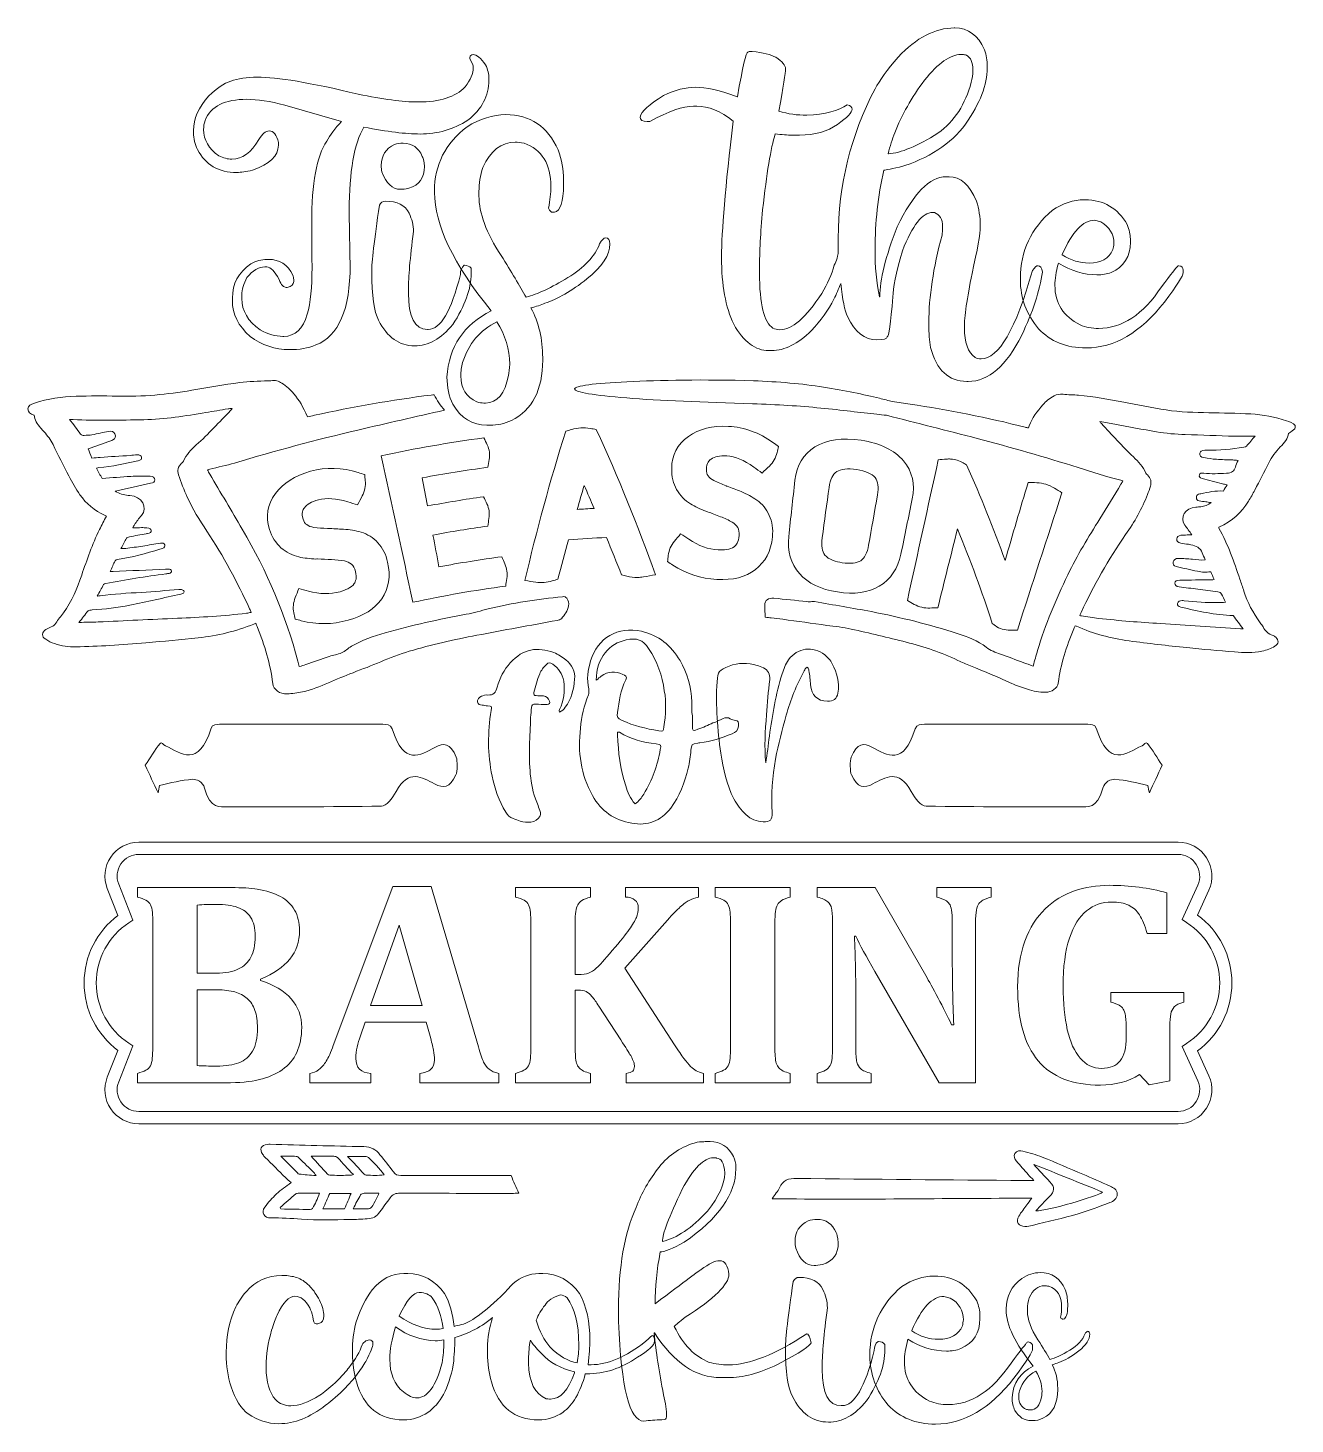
# Model space of a CAD drawing. Header units: inches. Extents: x 155 to 925, y -964 to -116.
import ezdxf

# ---------------------------------------------------------------- set-up
doc = ezdxf.new("R2010")
doc.units = ezdxf.units.IN
doc.header["$MEASUREMENT"] = 0
doc.layers.add('Layer 1', color=7, linetype='Continuous')

# ---------------------------------------------------------------- blocks, each defined once
blk = doc.blocks.new('block 3')
at = {"layer": 'Layer 1', "lineweight": 0}
blk.add_lwpolyline([(363.36, -709.82), (394.63, -709.82), (380.73, -660.92), (363.36, -709.82)], dxfattribs=at)
for points, knots in [([(296.56, -694.62), (304.67, -697.17), (310.85, -700.86), (315.11, -705.69), (319.36, -710.53), (321.49, -716.33), (321.49, -723.11), (321.49, -728.9), (320.52, -733.94), (318.58, -738.22), (316.64, -742.51), (313.69, -746.03), (309.72, -748.78), (305.75, -751.53), (301.09, -753.54), (295.74, -754.81), (290.38, -756.09), (283.56, -756.72), (275.28, -756.72), (275.28, -756.72), (221.77, -756.72), (221.77, -756.72), (221.77, -756.72), (221.77, -750.99), (221.77, -750.99), (223.92, -750.41), (225.61, -749.79), (226.85, -749.12), (228.1, -748.46), (229.03, -747.53), (229.63, -746.34), (230.24, -745.16), (230.63, -743.65), (230.81, -741.83), (230.98, -740), (231.07, -737.7), (231.07, -734.92), (231.07, -734.92), (231.07, -660.05), (231.07, -660.05), (231.07, -657.32), (230.99, -655.04), (230.85, -653.18), (230.7, -651.33), (230.33, -649.83), (229.72, -648.67), (229.11, -647.51), (228.19, -646.57), (226.94, -645.84), (225.7, -645.12), (223.97, -644.47), (221.77, -643.89), (221.77, -643.89), (221.77, -638.16), (221.77, -638.16), (221.77, -638.16), (278.67, -638.16), (278.67, -638.16), (285.15, -638.16), (290.45, -638.47), (294.56, -639.11), (300.01, -639.98), (304.73, -641.49), (308.72, -643.63), (312.31, -645.54), (315.12, -648.26), (317.15, -651.79), (319.18, -655.33), (320.19, -659.53), (320.19, -664.39), (320.19, -677.48), (312.31, -687.29), (296.56, -693.84), (296.56, -693.84), (296.56, -694.62), (296.56, -694.62)], [0, 0, 0, 0, 1, 1, 1, 2, 2, 2, 3, 3, 3, 4, 4, 4, 5, 5, 5, 6, 6, 6, 7, 7, 7, 8, 8, 8, 9, 9, 9, 10, 10, 10, 11, 11, 11, 12, 12, 12, 13, 13, 13, 14, 14, 14, 15, 15, 15, 16, 16, 16, 17, 17, 17, 18, 18, 18, 19, 19, 19, 20, 20, 20, 21, 21, 21, 22, 22, 22, 23, 23, 23, 24, 24, 24, 25, 25, 25, 25]), ([(397.15, -719.98), (397.15, -719.98), (360.06, -719.98), (360.06, -719.98), (360.06, -719.98), (357.19, -728.23), (357.19, -728.23), (356.38, -730.55), (355.72, -732.79), (355.2, -734.97), (354.68, -737.14), (354.41, -739.44), (354.41, -741.87), (354.41, -747.55), (357.42, -750.59), (363.45, -750.99), (363.45, -750.99), (363.45, -756.72), (363.45, -756.72), (363.45, -756.72), (326.36, -756.72), (326.36, -756.72), (326.36, -756.72), (326.36, -750.99), (326.36, -750.99), (328.5, -750.76), (330.38, -750.01), (332, -748.73), (333.62, -747.46), (335.1, -745.72), (336.43, -743.52), (337.77, -741.32), (339.18, -738.17), (340.69, -734.05), (340.69, -734.05), (376.91, -637.55), (376.91, -637.55), (376.91, -637.55), (400.1, -637.55), (400.1, -637.55), (400.1, -637.55), (428.77, -734.84), (428.77, -734.84), (430.04, -739.18), (431.11, -742.26), (431.98, -744.09), (432.85, -745.91), (433.98, -747.39), (435.37, -748.52), (436.76, -749.65), (438.7, -750.47), (441.19, -750.99), (441.19, -750.99), (441.19, -756.72), (441.19, -756.72), (441.19, -756.72), (393.24, -756.72), (393.24, -756.72), (393.24, -756.72), (393.24, -750.99), (393.24, -750.99), (396.25, -750.64), (398.48, -749.81), (399.93, -748.47), (401.38, -747.14), (402.1, -745.26), (402.1, -742.83), (402.1, -741.03), (401.9, -739.04), (401.49, -736.83), (401.09, -734.63), (400.42, -731.85), (399.5, -728.49), (399.5, -728.49), (397.15, -719.98), (397.15, -719.98)], [0, 0, 0, 0, 1, 1, 1, 2, 2, 2, 3, 3, 3, 4, 4, 4, 5, 5, 5, 6, 6, 6, 7, 7, 7, 8, 8, 8, 9, 9, 9, 10, 10, 10, 11, 11, 11, 12, 12, 12, 13, 13, 13, 14, 14, 14, 15, 15, 15, 16, 16, 16, 17, 17, 17, 18, 18, 18, 19, 19, 19, 20, 20, 20, 21, 21, 21, 22, 22, 22, 23, 23, 23, 24, 24, 24, 25, 25, 25, 25]), ([(547.94, -733.62), (550.2, -737.09), (552.09, -739.86), (553.63, -741.91), (555.17, -743.97), (556.51, -745.58), (557.67, -746.74), (558.83, -747.9), (559.97, -748.78), (561.1, -749.38), (562.23, -749.99), (563.72, -750.56), (565.57, -751.08), (565.57, -751.08), (565.57, -756.72), (565.57, -756.72), (565.57, -756.72), (518.5, -756.72), (518.5, -756.72), (518.5, -756.72), (518.5, -750.99), (518.5, -750.99), (520.46, -750.7), (521.8, -750.22), (522.49, -749.56), (523.19, -748.89), (523.54, -748.01), (523.54, -746.91), (523.54, -745.98), (523.4, -745.07), (523.14, -744.17), (522.88, -743.28), (522.26, -741.96), (521.28, -740.22), (520.29, -738.48), (518.29, -735.3), (515.28, -730.67), (515.28, -730.67), (501.99, -710.17), (501.99, -710.17), (500.37, -707.68), (498.97, -705.74), (497.78, -704.35), (496.59, -702.96), (495.4, -701.96), (494.22, -701.35), (493.03, -700.74), (491.4, -700.44), (489.31, -700.44), (489.31, -700.44), (487.57, -700.44), (487.57, -700.44), (487.57, -700.44), (487.57, -734.92), (487.57, -734.92), (487.57, -736.95), (487.63, -738.83), (487.75, -740.57), (487.86, -742.31), (488.09, -743.73), (488.44, -744.82), (488.79, -745.92), (489.3, -746.85), (489.96, -747.6), (490.63, -748.36), (491.54, -749.01), (492.7, -749.56), (493.86, -750.11), (495.27, -750.59), (496.95, -750.99), (496.95, -750.99), (496.95, -756.72), (496.95, -756.72), (496.95, -756.72), (451.35, -756.72), (451.35, -756.72), (451.35, -756.72), (451.35, -750.99), (451.35, -750.99), (453.49, -750.41), (455.19, -749.79), (456.43, -749.12), (457.68, -748.46), (458.6, -747.53), (459.21, -746.34), (459.82, -745.16), (460.21, -743.65), (460.39, -741.83), (460.56, -740), (460.65, -737.7), (460.65, -734.92), (460.65, -734.92), (460.65, -660.05), (460.65, -660.05), (460.65, -657.32), (460.57, -655.04), (460.43, -653.18), (460.28, -651.33), (459.91, -649.83), (459.3, -648.67), (458.69, -647.51), (457.77, -646.57), (456.52, -645.84), (455.27, -645.12), (453.55, -644.47), (451.35, -643.89), (451.35, -643.89), (451.35, -638.16), (451.35, -638.16), (451.35, -638.16), (496.95, -638.16), (496.95, -638.16), (496.95, -638.16), (496.95, -643.89), (496.95, -643.89), (494.52, -644.53), (492.74, -645.22), (491.61, -645.98), (490.48, -646.73), (489.64, -647.63), (489.09, -648.67), (488.54, -649.71), (488.15, -651.04), (487.92, -652.66), (487.69, -654.28), (487.57, -656.75), (487.57, -660.05), (487.57, -660.05), (487.57, -690.97), (487.57, -690.97), (487.57, -690.97), (489.4, -690.97), (489.4, -690.97), (492.06, -690.97), (494.18, -690.68), (495.74, -690.1), (497.3, -689.52), (498.91, -688.48), (500.56, -686.97), (502.21, -685.47), (505.39, -681.95), (510.11, -676.42), (514.83, -670.89), (518.25, -666.64), (520.36, -663.65), (522.48, -660.67), (523.93, -658.21), (524.71, -656.27), (525.49, -654.33), (525.88, -652.4), (525.88, -650.49), (525.88, -648.46), (525.2, -646.87), (523.84, -645.71), (522.48, -644.55), (520.55, -643.95), (518.06, -643.89), (518.06, -643.89), (518.06, -638.16), (518.06, -638.16), (518.06, -638.16), (562.45, -638.16), (562.45, -638.16), (562.45, -638.16), (562.45, -644.06), (562.45, -644.06), (560.25, -644.47), (558.37, -645.08), (556.8, -645.89), (555.24, -646.7), (553.44, -648.02), (551.42, -649.84), (549.39, -651.66), (546.81, -654.34), (543.69, -657.88), (543.69, -657.88), (517.63, -687.06), (517.63, -687.06), (517.63, -687.06), (547.94, -733.62), (547.94, -733.62)], [0, 0, 0, 0, 1, 1, 1, 2, 2, 2, 3, 3, 3, 4, 4, 4, 5, 5, 5, 6, 6, 6, 7, 7, 7, 8, 8, 8, 9, 9, 9, 10, 10, 10, 11, 11, 11, 12, 12, 12, 13, 13, 13, 14, 14, 14, 15, 15, 15, 16, 16, 16, 17, 17, 17, 18, 18, 18, 19, 19, 19, 20, 20, 20, 21, 21, 21, 22, 22, 22, 23, 23, 23, 24, 24, 24, 25, 25, 25, 26, 26, 26, 27, 27, 27, 28, 28, 28, 29, 29, 29, 30, 30, 30, 31, 31, 31, 32, 32, 32, 33, 33, 33, 34, 34, 34, 35, 35, 35, 36, 36, 36, 37, 37, 37, 38, 38, 38, 39, 39, 39, 40, 40, 40, 41, 41, 41, 42, 42, 42, 43, 43, 43, 44, 44, 44, 45, 45, 45, 46, 46, 46, 47, 47, 47, 48, 48, 48, 49, 49, 49, 50, 50, 50, 51, 51, 51, 52, 52, 52, 53, 53, 53, 54, 54, 54, 55, 55, 55, 56, 56, 56, 57, 57, 57, 58, 58, 58, 59, 59, 59, 60, 60, 60, 60]), ([(608.83, -734.92), (608.83, -736.95), (608.89, -738.83), (609.01, -740.57), (609.13, -742.31), (609.36, -743.73), (609.7, -744.82), (610.05, -745.92), (610.56, -746.85), (611.22, -747.6), (611.89, -748.36), (612.8, -749.01), (613.96, -749.56), (615.12, -750.11), (616.53, -750.59), (618.22, -750.99), (618.22, -750.99), (618.22, -756.72), (618.22, -756.72), (618.22, -756.72), (572.61, -756.72), (572.61, -756.72), (572.61, -756.72), (572.61, -750.99), (572.61, -750.99), (574.75, -750.41), (576.45, -749.79), (577.69, -749.12), (578.94, -748.46), (579.87, -747.53), (580.47, -746.34), (581.08, -745.16), (581.47, -743.65), (581.65, -741.83), (581.82, -740), (581.91, -737.7), (581.91, -734.92), (581.91, -734.92), (581.91, -659.96), (581.91, -659.96), (581.91, -657.18), (581.83, -654.89), (581.69, -653.1), (581.55, -651.3), (581.17, -649.81), (580.56, -648.62), (579.95, -647.44), (579.03, -646.5), (577.78, -645.8), (576.53, -645.11), (574.81, -644.47), (572.61, -643.89), (572.61, -643.89), (572.61, -638.16), (572.61, -638.16), (572.61, -638.16), (618.22, -638.16), (618.22, -638.16), (618.22, -638.16), (618.22, -643.89), (618.22, -643.89), (615.84, -644.53), (614.09, -645.21), (612.96, -645.93), (611.83, -646.66), (610.98, -647.54), (610.4, -648.58), (609.82, -649.62), (609.41, -650.98), (609.18, -652.66), (608.95, -654.34), (608.83, -656.8), (608.83, -660.05), (608.83, -660.05), (608.83, -734.92), (608.83, -734.92)], [0, 0, 0, 0, 1, 1, 1, 2, 2, 2, 3, 3, 3, 4, 4, 4, 5, 5, 5, 6, 6, 6, 7, 7, 7, 8, 8, 8, 9, 9, 9, 10, 10, 10, 11, 11, 11, 12, 12, 12, 13, 13, 13, 14, 14, 14, 15, 15, 15, 16, 16, 16, 17, 17, 17, 18, 18, 18, 19, 19, 19, 20, 20, 20, 21, 21, 21, 22, 22, 22, 23, 23, 23, 24, 24, 24, 25, 25, 25, 25]), ([(740.08, -638.16), (740.08, -638.16), (740.08, -643.89), (740.08, -643.89), (737.77, -644.64), (736.13, -645.28), (735.18, -645.8), (734.22, -646.32), (733.41, -647.02), (732.74, -647.89), (732.08, -648.75), (731.57, -650.07), (731.22, -651.84), (730.88, -653.61), (730.7, -656.31), (730.7, -659.96), (730.7, -659.96), (730.7, -756.72), (730.7, -756.72), (730.7, -756.72), (708.64, -756.72), (708.64, -756.72), (708.64, -756.72), (669.55, -689.15), (669.55, -689.15), (664.28, -679.99), (660.4, -672.82), (657.91, -667.6), (657.91, -667.6), (657.13, -667.6), (657.13, -667.6), (657.71, -680.06), (658, -693.2), (658, -707.04), (658, -707.04), (658, -735.01), (658, -735.01), (658, -739.35), (658.22, -742.39), (658.65, -744.13), (659.08, -745.87), (659.87, -747.24), (661, -748.26), (662.12, -749.27), (664.25, -750.18), (667.38, -750.99), (667.38, -750.99), (667.38, -756.72), (667.38, -756.72), (667.38, -756.72), (634.55, -756.72), (634.55, -756.72), (634.55, -756.72), (634.55, -750.99), (634.55, -750.99), (636.69, -750.41), (638.38, -749.78), (639.63, -749.08), (640.87, -748.39), (641.8, -747.44), (642.41, -746.26), (643.02, -745.07), (643.41, -743.58), (643.58, -741.78), (643.75, -739.99), (643.84, -737.73), (643.84, -735.01), (643.84, -735.01), (643.84, -659.87), (643.84, -659.87), (643.84, -655.53), (643.65, -652.53), (643.28, -650.88), (642.9, -649.23), (642.12, -647.86), (640.93, -646.76), (639.74, -645.66), (637.61, -644.7), (634.55, -643.89), (634.55, -643.89), (634.55, -638.16), (634.55, -638.16), (634.55, -638.16), (669.73, -638.16), (669.73, -638.16), (669.73, -638.16), (700.47, -691.58), (700.47, -691.58), (702.39, -694.94), (704.87, -699.48), (707.94, -705.22), (711.01, -710.95), (713.73, -716.36), (716.11, -721.46), (716.11, -721.46), (717.5, -721.46), (717.5, -721.46), (716.86, -707.62), (716.54, -692.5), (716.54, -676.12), (716.54, -676.12), (716.54, -659.96), (716.54, -659.96), (716.54, -656.19), (716.4, -653.48), (716.11, -651.79), (715.82, -650.11), (715.37, -648.84), (714.76, -647.97), (714.16, -647.1), (713.34, -646.38), (712.33, -645.8), (711.32, -645.22), (709.62, -644.59), (707.25, -643.89), (707.25, -643.89), (707.25, -638.16), (707.25, -638.16), (707.25, -638.16), (740.08, -638.16), (740.08, -638.16)], [0, 0, 0, 0, 1, 1, 1, 2, 2, 2, 3, 3, 3, 4, 4, 4, 5, 5, 5, 6, 6, 6, 7, 7, 7, 8, 8, 8, 9, 9, 9, 10, 10, 10, 11, 11, 11, 12, 12, 12, 13, 13, 13, 14, 14, 14, 15, 15, 15, 16, 16, 16, 17, 17, 17, 18, 18, 18, 19, 19, 19, 20, 20, 20, 21, 21, 21, 22, 22, 22, 23, 23, 23, 24, 24, 24, 25, 25, 25, 26, 26, 26, 27, 27, 27, 28, 28, 28, 29, 29, 29, 30, 30, 30, 31, 31, 31, 32, 32, 32, 33, 33, 33, 34, 34, 34, 35, 35, 35, 36, 36, 36, 37, 37, 37, 38, 38, 38, 39, 39, 39, 40, 40, 40, 40]), ([(846.75, -641.37), (846.75, -641.37), (846.75, -666.04), (846.75, -666.04), (846.75, -666.04), (834.85, -666.04), (834.85, -666.04), (833.52, -661.18), (832, -657.43), (830.29, -654.79), (828.58, -652.16), (826.38, -650.19), (823.69, -648.89), (821, -647.58), (817.53, -646.93), (813.31, -646.93), (807.58, -646.93), (802.51, -648.68), (798.11, -652.19), (793.71, -655.69), (790.23, -661.28), (787.68, -668.95), (785.13, -676.63), (783.86, -686.34), (783.86, -698.09), (783.86, -708.23), (784.72, -717.02), (786.42, -724.46), (788.13, -731.9), (790.74, -737.67), (794.24, -741.78), (797.75, -745.9), (802.07, -747.95), (807.23, -747.95), (812.32, -747.95), (816.09, -746.43), (818.52, -743.39), (820.95, -740.35), (822.17, -735.5), (822.17, -728.84), (822.17, -728.84), (822.17, -725.54), (822.17, -725.54), (822.17, -721.14), (822.03, -718), (821.73, -716.12), (821.44, -714.24), (821, -712.83), (820.39, -711.9), (819.78, -710.98), (818.99, -710.22), (818, -709.65), (817.01, -709.07), (815.28, -708.4), (812.79, -707.65), (812.79, -707.65), (812.79, -701.91), (812.79, -701.91), (812.79, -701.91), (857.26, -701.91), (857.26, -701.91), (857.26, -701.91), (857.26, -707.65), (857.26, -707.65), (854.36, -708.52), (852.4, -709.5), (851.35, -710.6), (850.31, -711.7), (849.6, -713.16), (849.23, -714.99), (848.85, -716.81), (848.66, -719.37), (848.66, -722.67), (848.66, -722.67), (848.66, -755.42), (848.66, -755.42), (848.66, -755.42), (836.15, -758.03), (836.15, -758.03), (836.15, -758.03), (830.25, -751.77), (830.25, -751.77), (823.35, -756), (815.45, -758.11), (806.53, -758.11), (789.63, -758.11), (777.01, -753.18), (768.7, -743.3), (760.4, -733.43), (756.24, -718.48), (756.24, -698.44), (756.24, -687.9), (757.72, -678.64), (760.67, -670.64), (763.62, -662.65), (767.72, -656.15), (772.96, -651.14), (778.2, -646.14), (784.11, -642.49), (790.68, -640.2), (797.25, -637.91), (804.31, -636.77), (811.83, -636.77), (824.51, -636.77), (836.15, -638.3), (846.75, -641.37)], [0, 0, 0, 0, 1, 1, 1, 2, 2, 2, 3, 3, 3, 4, 4, 4, 5, 5, 5, 6, 6, 6, 7, 7, 7, 8, 8, 8, 9, 9, 9, 10, 10, 10, 11, 11, 11, 12, 12, 12, 13, 13, 13, 14, 14, 14, 15, 15, 15, 16, 16, 16, 17, 17, 17, 18, 18, 18, 19, 19, 19, 20, 20, 20, 21, 21, 21, 22, 22, 22, 23, 23, 23, 24, 24, 24, 25, 25, 25, 26, 26, 26, 27, 27, 27, 28, 28, 28, 29, 29, 29, 30, 30, 30, 31, 31, 31, 32, 32, 32, 33, 33, 33, 34, 34, 34, 35, 35, 35, 35]), ([(269.55, -690.1), (275.34, -690.1), (279.88, -689.26), (283.18, -687.58), (286.49, -685.9), (288.99, -683.51), (290.7, -680.42), (292.41, -677.32), (293.26, -673.05), (293.26, -667.6), (293.26, -662.8), (292.33, -658.99), (290.48, -656.18), (288.63, -653.37), (285.99, -651.36), (282.58, -650.14), (279.16, -648.93), (274.9, -648.32), (269.81, -648.32), (265.75, -648.32), (261.82, -648.46), (257.99, -648.75), (257.99, -648.75), (257.99, -690.1), (257.99, -690.1), (257.99, -690.1), (269.55, -690.1), (269.55, -690.1)], [0, 0, 0, 0, 1, 1, 1, 2, 2, 2, 3, 3, 3, 4, 4, 4, 5, 5, 5, 6, 6, 6, 7, 7, 7, 8, 8, 8, 9, 9, 9, 9]), ([(257.99, -746.3), (261.41, -746.47), (265.35, -746.56), (269.81, -746.56), (275.31, -746.56), (279.84, -745.88), (283.4, -744.52), (286.96, -743.16), (289.73, -740.79), (291.7, -737.4), (293.67, -734.01), (294.65, -729.36), (294.65, -723.46), (294.65, -719.29), (294.13, -715.71), (293.09, -712.73), (292.04, -709.75), (290.48, -707.34), (288.4, -705.52), (286.31, -703.7), (283.82, -702.36), (280.93, -701.52), (278.03, -700.69), (274.41, -700.26), (270.07, -700.26), (270.07, -700.26), (257.99, -700.26), (257.99, -700.26), (257.99, -700.26), (257.99, -746.3), (257.99, -746.3)], [0, 0, 0, 0, 1, 1, 1, 2, 2, 2, 3, 3, 3, 4, 4, 4, 5, 5, 5, 6, 6, 6, 7, 7, 7, 8, 8, 8, 9, 9, 9, 10, 10, 10, 10])]:
    blk.add_open_spline(points, degree=3, knots=knots, dxfattribs=at)
blk = doc.blocks.new('block 4')
at = {"layer": 'Layer 1', "lineweight": 0}
for points, knots in [([(558.73, -539.74), (558.5, -542.93), (558.96, -543.38), (562.14, -542.01), (565.32, -540.88), (568.27, -539.52), (571.22, -538.15), (573.27, -537.47), (575.31, -536.56), (577.36, -535.43), (578.95, -534.75), (580.31, -534.75), (581.67, -535.65), (582.81, -536.11), (583.72, -536.34), (584.85, -536.56), (586.9, -536.79), (586.9, -537.7), (586.67, -539.97), (586.44, -542.7), (585.08, -543.83), (582.81, -544.74), (576.45, -547.24), (570.09, -549.51), (563.27, -550.19), (562.82, -550.19), (562.59, -550.42), (562.14, -550.42), (558.27, -551.1), (558.27, -551.1), (557.82, -554.74), (557.59, -558.37), (557.14, -562), (556.23, -565.64), (553.73, -574.27), (551.23, -582.68), (545.56, -589.95), (539.42, -597.67), (531.7, -600.85), (521.93, -599.03), (511.25, -597.21), (503.3, -591.76), (498.08, -582.22), (491.04, -569.5), (488.99, -555.64), (490.81, -541.33), (491.49, -534.29), (492.85, -527.71), (495.58, -521.12), (496.03, -519.98), (496.03, -518.85), (495.81, -517.48), (494.45, -511.8), (495.35, -505.9), (496.94, -500.44), (501.26, -486.36), (513.53, -479.32), (527.84, -482.5), (538.29, -484.77), (545.78, -491.13), (551.23, -500.22), (555.78, -507.94), (558.05, -516.35), (558.5, -525.43), (558.5, -527.48), (558.5, -529.75), (558.5, -531.79), (558.96, -534.52), (558.96, -537.02), (558.73, -539.74)], [0, 0, 0, 0, 1, 1, 1, 2, 2, 2, 3, 3, 3, 4, 4, 4, 5, 5, 5, 6, 6, 6, 7, 7, 7, 8, 8, 8, 9, 9, 9, 10, 10, 10, 11, 11, 11, 12, 12, 12, 13, 13, 13, 14, 14, 14, 15, 15, 15, 16, 16, 16, 17, 17, 17, 18, 18, 18, 19, 19, 19, 20, 20, 20, 21, 21, 21, 22, 22, 22, 23, 23, 23, 23]), ([(503.3, -509.76), (507.62, -506.58), (511.94, -506.58), (516.48, -508.62), (517.84, -509.3), (519.43, -509.99), (518.3, -512.03), (515.12, -518.16), (514.21, -524.98), (513.3, -531.79), (512.85, -534.97), (513.07, -535.2), (516.03, -536.56), (523.07, -539.97), (530.56, -541.56), (538.29, -542.93), (541.01, -543.38), (541.24, -543.38), (541.47, -540.43), (542.6, -533.15), (543.06, -525.89), (541.69, -518.62), (540.33, -509.3), (537.6, -500.67), (532.15, -492.95), (528.52, -487.5), (525.11, -486.36), (518.52, -487.72), (508.53, -489.77), (500.35, -498.4), (500.35, -512.26), (501.71, -511.12), (502.4, -510.44), (503.3, -509.76)], [0, 0, 0, 0, 1, 1, 1, 2, 2, 2, 3, 3, 3, 4, 4, 4, 5, 5, 5, 6, 6, 6, 7, 7, 7, 8, 8, 8, 9, 9, 9, 10, 10, 10, 11, 11, 11, 11]), ([(605.52, -546.1), (607.34, -533.38), (609.38, -520.66), (613.25, -508.4), (614.15, -505.21), (615.29, -502.49), (617.11, -499.76), (622.33, -492.5), (632.1, -491.13), (639.14, -496.81), (640.96, -498.17), (642.55, -499.99), (643.69, -502.26), (646.41, -507.72), (648.45, -513.62), (647.09, -519.98), (646.41, -523.62), (644.59, -524.98), (640.73, -524.98), (634.6, -524.75), (630.96, -521.34), (630.51, -514.98), (630.28, -512.03), (630.05, -509.3), (629.37, -506.35), (629.37, -505.67), (629.37, -504.99), (628.47, -504.31), (627.33, -504.53), (627.1, -505.67), (626.65, -506.58), (621.88, -514.98), (618.47, -524.07), (615.74, -533.38), (613.25, -542.24), (610.97, -551.1), (609.16, -560.19), (607.34, -570.86), (606.66, -581.77), (607.11, -592.67), (607.34, -596.76), (605.97, -598.58), (601.66, -598.12), (597.8, -597.9), (594.16, -596.76), (591.21, -593.81), (588.25, -591.08), (585.98, -587.9), (583.94, -584.27), (579.4, -575.41), (577.58, -566.09), (575.99, -556.55), (573.95, -542.24), (572.81, -527.71), (573.72, -513.17), (574.17, -506.8), (575.08, -506.12), (580.99, -503.63), (586.67, -501.36), (592.34, -501.58), (598.03, -503.17), (599.16, -503.63), (600.52, -504.08), (601.89, -504.76), (604.61, -506.12), (605.97, -508.4), (605.75, -511.8), (604.84, -519.07), (604.16, -526.11), (603.7, -533.15), (603.02, -542.93), (602.34, -552.69), (603.25, -562.46), (604.16, -557.01), (604.84, -551.56), (605.52, -546.1)], [0, 0, 0, 0, 1, 1, 1, 2, 2, 2, 3, 3, 3, 4, 4, 4, 5, 5, 5, 6, 6, 6, 7, 7, 7, 8, 8, 8, 9, 9, 9, 10, 10, 10, 11, 11, 11, 12, 12, 12, 13, 13, 13, 14, 14, 14, 15, 15, 15, 16, 16, 16, 17, 17, 17, 18, 18, 18, 19, 19, 19, 20, 20, 20, 21, 21, 21, 22, 22, 22, 23, 23, 23, 24, 24, 24, 25, 25, 25, 25]), ([(478.03, -530.03), (480.79, -524.5), (481.53, -518.79), (480.61, -512.71), (479.87, -508.29), (477.47, -504.97), (473.97, -502.39), (472.13, -501.29), (471.58, -501.29), (469.92, -502.76), (468.26, -504.42), (466.97, -506.08), (466.05, -508.29), (464.39, -511.97), (463.47, -515.84), (462.55, -519.71), (462.18, -521), (462.55, -521.56), (463.84, -521.56), (465.31, -521.56), (466.79, -521.74), (468.26, -521.74), (470.29, -521.92), (471.39, -523.21), (471.95, -524.87), (472.68, -526.16), (471.95, -526.9), (470.47, -526.9), (468.08, -526.9), (465.87, -526.9), (463.47, -526.71), (461.81, -526.53), (461.26, -527.27), (461.08, -528.74), (460.89, -530.77), (460.71, -532.79), (460.52, -534.82), (460.15, -546.25), (459.23, -557.85), (460.34, -569.28), (460.89, -574.99), (462, -580.7), (464.21, -586.23), (464.76, -587.52), (465.31, -588.81), (465.68, -590.28), (466.23, -591.76), (467.34, -593.42), (466.05, -594.89), (464.76, -596.55), (463.1, -598.21), (460.71, -598.39), (458.5, -598.58), (456.28, -598.58), (454.26, -597.84), (452.78, -597.29), (451.31, -596.74), (450.02, -596.18), (447.99, -595.45), (446.52, -594.16), (445.41, -592.31), (441.17, -585.49), (438.78, -578.12), (437.12, -570.39), (434.36, -557.12), (434.36, -543.85), (436.57, -530.58), (437.12, -528), (437.12, -528), (434.36, -527.82), (433.25, -527.64), (432.15, -527.27), (431.04, -527.27), (429.75, -527.27), (428.64, -526.9), (428.28, -525.42), (427.91, -524.32), (429.2, -522.29), (430.67, -521.92), (431.78, -521.56), (433.25, -521), (434.54, -521.18), (438.04, -521.37), (439.33, -519.71), (440.25, -516.4), (441.73, -510.87), (444.31, -505.89), (448.18, -501.65), (456.1, -492.81), (464.76, -491.89), (474.71, -495.39), (477.29, -496.5), (479.69, -497.97), (481.9, -499.81), (485.77, -502.94), (487.61, -506.82), (487.24, -511.61), (486.87, -517.87), (485.21, -523.58), (481.53, -528.56), (480.61, -529.85), (479.69, -531.14), (478.03, -531.51), (477.66, -530.58), (477.84, -530.4), (478.03, -530.03)], [0, 0, 0, 0, 1, 1, 1, 2, 2, 2, 3, 3, 3, 4, 4, 4, 5, 5, 5, 6, 6, 6, 7, 7, 7, 8, 8, 8, 9, 9, 9, 10, 10, 10, 11, 11, 11, 12, 12, 12, 13, 13, 13, 14, 14, 14, 15, 15, 15, 16, 16, 16, 17, 17, 17, 18, 18, 18, 19, 19, 19, 20, 20, 20, 21, 21, 21, 22, 22, 22, 23, 23, 23, 24, 24, 24, 25, 25, 25, 26, 26, 26, 27, 27, 27, 28, 28, 28, 29, 29, 29, 30, 30, 30, 31, 31, 31, 32, 32, 32, 33, 33, 33, 34, 34, 34, 35, 35, 35, 35]), ([(529.2, -581.31), (534.42, -572.91), (537.6, -563.82), (539.2, -554.28), (539.88, -551.33), (539.88, -551.33), (536.7, -550.87), (528.75, -549.97), (521.25, -547.92), (514.43, -543.83), (514.21, -543.61), (513.75, -543.83), (513.3, -543.83), (513.3, -544.29), (513.3, -544.74), (513.3, -545.42), (513.75, -555.87), (514.89, -566.09), (518.3, -576.32), (519.43, -580.18), (520.8, -584.04), (523.98, -587.22), (526.25, -585.63), (527.84, -583.81), (529.2, -581.31)], [0, 0, 0, 0, 1, 1, 1, 2, 2, 2, 3, 3, 3, 4, 4, 4, 5, 5, 5, 6, 6, 6, 7, 7, 7, 8, 8, 8, 8])]:
    blk.add_open_spline(points, degree=3, knots=knots, dxfattribs=at)
blk = doc.blocks.new('block 6')
at = {"layer": 'Layer 1', "lineweight": 0}
blk.add_open_spline([(373.71, -440.53), (375.65, -448.96), (374.37, -456.33), (370.07, -462.69), (365.8, -468.87), (359.04, -473.14), (349.68, -475.74), (340.12, -478.39), (330.73, -478.5), (321.24, -476.03), (319.99, -475.69), (318.74, -475.36), (317.48, -475.02), (317.23, -473.78), (316.98, -472.54), (316.73, -471.3), (316.09, -468.17), (316.38, -465.07), (317.62, -462), (318.34, -460.18), (319.07, -458.36), (319.8, -456.54), (321.74, -457.03), (323.67, -457.53), (325.6, -458.04), (332.51, -459.94), (338.85, -460.08), (344.77, -458.44), (346.3, -458.01), (347.91, -457.4), (349.6, -456.6), (351.29, -455.8), (352.56, -454.78), (353.39, -453.53), (353.85, -452.87), (354.22, -451.97), (354.5, -450.81), (354.78, -449.65), (354.66, -448.09), (354.15, -446.11), (353.65, -444.19), (352.86, -442.73), (351.77, -441.77), (350.55, -440.74), (349.13, -440.06), (347.51, -439.74), (345.1, -439.31), (342.48, -439.03), (339.62, -438.89), (336.82, -438.77), (333.98, -438.66), (331.12, -438.56), (330.8, -438.54), (330.48, -438.55), (330.14, -438.57), (326.52, -438.44), (323.06, -438.02), (319.74, -437.3), (315.78, -436.42), (312.19, -434.57), (308.93, -431.73), (305.81, -428.92), (303.48, -425.23), (301.99, -420.6), (299.49, -412.83), (300.6, -405.55), (305.54, -398.83), (310.29, -392.47), (317.44, -387.89), (326.87, -385.3), (336.29, -382.71), (346.05, -382.95), (355.89, -386.03), (357.18, -386.45), (358.47, -386.88), (359.76, -387.3), (359.88, -388.53), (360.01, -389.76), (360.13, -390.98), (360.47, -394.16), (359.86, -397.26), (358.32, -400.28), (357.35, -402.09), (356.4, -403.89), (355.46, -405.7), (353.46, -405.07), (351.46, -404.45), (349.45, -403.84), (342.5, -401.68), (336.52, -401.3), (331.63, -402.65), (327.5, -403.78), (324.65, -405.42), (323.11, -407.51), (322.66, -408.07), (322.29, -408.89), (322, -409.96), (321.7, -411.03), (321.83, -412.5), (322.37, -414.35), (322.83, -415.93), (323.56, -417.05), (324.55, -417.7), (325.76, -418.57), (327.19, -419.12), (328.85, -419.36), (331.41, -419.68), (334.16, -419.89), (337.11, -420.01), (337.27, -420.02), (337.43, -420.03), (337.59, -420.04), (340.66, -420.16), (343.75, -420.31), (346.84, -420.46), (350.62, -420.69), (354.18, -421.29), (357.53, -422.28), (361.46, -423.44), (364.86, -425.59), (367.73, -428.7), (370.64, -431.81), (372.61, -435.76), (373.71, -440.53)], degree=3, knots=[0, 0, 0, 0, 1, 1, 1, 2, 2, 2, 3, 3, 3, 4, 4, 4, 5, 5, 5, 6, 6, 6, 7, 7, 7, 8, 8, 8, 9, 9, 9, 10, 10, 10, 11, 11, 11, 12, 12, 12, 13, 13, 13, 14, 14, 14, 15, 15, 15, 16, 16, 16, 17, 17, 17, 18, 18, 18, 19, 19, 19, 20, 20, 20, 21, 21, 21, 22, 22, 22, 23, 23, 23, 24, 24, 24, 25, 25, 25, 26, 26, 26, 27, 27, 27, 28, 28, 28, 29, 29, 29, 30, 30, 30, 31, 31, 31, 32, 32, 32, 33, 33, 33, 34, 34, 34, 35, 35, 35, 36, 36, 36, 37, 37, 37, 38, 38, 38, 39, 39, 39, 40, 40, 40, 41, 41, 41, 41], dxfattribs=at)
blk = doc.blocks.new('block 7')
at = {"layer": 'Layer 1', "lineweight": 0}
blk.add_open_spline([(446.05, -450.43), (445.83, -451.97), (445.61, -453.51), (445.39, -455.05), (426.52, -457.55), (407.72, -460.82), (389.05, -464.85), (382.64, -435.2), (376.23, -405.54), (369.82, -375.88), (390.48, -371.42), (411.27, -367.78), (432.14, -364.98), (432.83, -366.42), (433.52, -367.86), (434.21, -369.3), (435.54, -372.15), (435.92, -375.11), (435.38, -378.16), (435.1, -379.73), (434.82, -381.3), (434.54, -382.87), (421.23, -384.65), (407.95, -386.78), (394.72, -389.26), (395.78, -394.95), (396.85, -400.64), (397.92, -406.33), (409.23, -404.21), (420.58, -402.35), (431.96, -400.75), (432.64, -402.19), (433.32, -403.62), (433.99, -405.06), (435.29, -407.87), (435.69, -410.82), (435.22, -413.92), (434.97, -415.47), (434.72, -417.02), (434.47, -418.56), (423.36, -420.13), (412.28, -421.94), (401.23, -424.01), (402.43, -430.45), (403.64, -436.88), (404.85, -443.32), (417.53, -440.94), (430.26, -438.91), (443.02, -437.22), (443.65, -438.67), (444.28, -440.11), (444.9, -441.56), (446.16, -444.38), (446.54, -447.34), (446.05, -450.43)], degree=3, knots=[0, 0, 0, 0, 1, 1, 1, 2, 2, 2, 3, 3, 3, 4, 4, 4, 5, 5, 5, 6, 6, 6, 7, 7, 7, 8, 8, 8, 9, 9, 9, 10, 10, 10, 11, 11, 11, 12, 12, 12, 13, 13, 13, 14, 14, 14, 15, 15, 15, 16, 16, 16, 17, 17, 17, 18, 18, 18, 18], dxfattribs=at)
blk = doc.blocks.new('block 8')
at = {"layer": 'Layer 1', "lineweight": 0}
for points, knots in [([(536.4, -448.18), (533.93, -448.58), (531.47, -449), (529.01, -449.42), (527.83, -449.61), (526.64, -449.72), (525.45, -449.74), (523.32, -449.77), (521.17, -449.53), (518.99, -449), (517.9, -448.75), (516.81, -448.51), (515.71, -448.27), (512.74, -440.66), (509.68, -433.06), (506.54, -425.49), (498.86, -425.82), (491.19, -426.27), (483.52, -426.85), (481.27, -434.84), (479.12, -442.84), (477.05, -450.86), (475.92, -451.2), (474.79, -451.54), (473.66, -451.89), (470.32, -452.92), (467.01, -453.18), (463.72, -452.66), (461.52, -452.3), (459.31, -451.96), (457.1, -451.62), (464.05, -421.3), (472.3, -391.06), (481.86, -360.99), (483.06, -360.61), (484.26, -360.24), (485.46, -359.86), (489.03, -358.8), (492.79, -358.59), (496.69, -359.25), (497.93, -359.47), (499.16, -359.68), (500.4, -359.9), (513.73, -389.02), (525.73, -418.48), (536.4, -448.18)], [0, 0, 0, 0, 1, 1, 1, 2, 2, 2, 3, 3, 3, 4, 4, 4, 5, 5, 5, 6, 6, 6, 7, 7, 7, 8, 8, 8, 9, 9, 9, 10, 10, 10, 11, 11, 11, 12, 12, 12, 13, 13, 13, 14, 14, 14, 15, 15, 15, 15]), ([(488.78, -408.44), (492.2, -408.22), (495.62, -408.02), (499.04, -407.84), (497.08, -403.18), (495.08, -398.53), (493.04, -393.88), (491.59, -398.73), (490.17, -403.59), (488.78, -408.44)], [0, 0, 0, 0, 1, 1, 1, 2, 2, 2, 3, 3, 3, 3])]:
    blk.add_open_spline(points, degree=3, knots=knots, dxfattribs=at)
blk = doc.blocks.new('block 9')
at = {"layer": 'Layer 1', "lineweight": 0}
blk.add_open_spline([(607.36, -425.18), (606.53, -433.79), (603, -440.38), (596.95, -445.06), (590.97, -449.57), (583.27, -451.5), (573.65, -451), (563.83, -450.5), (554.98, -447.63), (546.86, -442.29), (545.8, -441.57), (544.72, -440.85), (543.65, -440.14), (543.8, -438.88), (543.95, -437.63), (544.11, -436.37), (544.49, -433.2), (545.73, -430.35), (547.85, -427.83), (549.1, -426.33), (550.35, -424.83), (551.61, -423.34), (553.28, -424.42), (554.93, -425.51), (556.59, -426.6), (562.47, -430.59), (568.39, -432.72), (574.46, -433.03), (576.04, -433.11), (577.74, -433.04), (579.58, -432.82), (581.43, -432.6), (582.93, -432.03), (584.11, -431.1), (584.75, -430.62), (585.38, -429.88), (586.01, -428.87), (586.64, -427.86), (587.02, -426.34), (587.16, -424.31), (587.3, -422.32), (587, -420.69), (586.28, -419.43), (585.46, -418.06), (584.34, -416.98), (582.92, -416.16), (580.79, -414.99), (578.4, -413.9), (575.76, -412.86), (573.16, -411.87), (570.53, -410.86), (567.88, -409.86), (567.58, -409.75), (567.27, -409.65), (566.94, -409.56), (563.59, -408.3), (560.48, -406.8), (557.59, -405.07), (554.15, -402.98), (551.35, -400.09), (549.19, -396.37), (547.14, -392.72), (546.12, -388.47), (546.17, -383.61), (546.25, -375.45), (549.58, -368.9), (556.31, -364.09), (562.77, -359.55), (570.91, -357.47), (580.59, -357.99), (590.26, -358.51), (599.39, -361.82), (607.69, -367.85), (608.78, -368.65), (609.87, -369.46), (610.95, -370.27), (610.68, -371.48), (610.41, -372.68), (610.15, -373.88), (609.47, -377.01), (607.91, -379.75), (605.5, -382.13), (604.02, -383.54), (602.56, -384.96), (601.1, -386.37), (599.42, -385.15), (597.73, -383.92), (596.03, -382.71), (590.16, -378.46), (584.64, -376.22), (579.62, -375.95), (575.38, -375.73), (572.2, -376.38), (570.09, -377.88), (569.5, -378.27), (568.89, -378.93), (568.28, -379.85), (567.67, -380.77), (567.32, -382.2), (567.25, -384.13), (567.19, -385.78), (567.52, -387.07), (568.24, -388), (569.11, -389.2), (570.28, -390.18), (571.76, -390.93), (574.07, -392.04), (576.59, -393.11), (579.33, -394.16), (579.47, -394.22), (579.62, -394.28), (579.77, -394.34), (582.62, -395.42), (585.48, -396.53), (588.34, -397.65), (591.83, -399.06), (594.99, -400.77), (597.83, -402.76), (601.17, -405.1), (603.71, -408.21), (605.43, -412.07), (607.2, -415.94), (607.83, -420.31), (607.36, -425.18)], degree=3, knots=[0, 0, 0, 0, 1, 1, 1, 2, 2, 2, 3, 3, 3, 4, 4, 4, 5, 5, 5, 6, 6, 6, 7, 7, 7, 8, 8, 8, 9, 9, 9, 10, 10, 10, 11, 11, 11, 12, 12, 12, 13, 13, 13, 14, 14, 14, 15, 15, 15, 16, 16, 16, 17, 17, 17, 18, 18, 18, 19, 19, 19, 20, 20, 20, 21, 21, 21, 22, 22, 22, 23, 23, 23, 24, 24, 24, 25, 25, 25, 26, 26, 26, 27, 27, 27, 28, 28, 28, 29, 29, 29, 30, 30, 30, 31, 31, 31, 32, 32, 32, 33, 33, 33, 34, 34, 34, 35, 35, 35, 36, 36, 36, 37, 37, 37, 38, 38, 38, 39, 39, 39, 40, 40, 40, 41, 41, 41, 41], dxfattribs=at)
blk = doc.blocks.new('block 10')
at = {"layer": 'Layer 1', "lineweight": 0}
for points, knots in [([(685.37, -435.63), (683.56, -444.41), (679.13, -450.83), (672.25, -455.05), (665.45, -459.08), (657.06, -460.19), (646.86, -458.59), (636.64, -456.99), (629.01, -453.36), (623.81, -447.45), (618.54, -441.32), (616.29, -433.85), (617.25, -424.94), (618.5, -413.55), (619.74, -402.16), (620.98, -390.77), (621.94, -381.87), (625.95, -375.05), (633.18, -370.48), (640.27, -366.07), (649.72, -364.65), (661.32, -366.47), (672.88, -368.28), (681.46, -372.53), (686.91, -378.91), (692.37, -385.51), (694.09, -393.22), (692.29, -401.96), (689.98, -413.18), (687.67, -424.4), (685.37, -435.63)], [0, 0, 0, 0, 1, 1, 1, 2, 2, 2, 3, 3, 3, 4, 4, 4, 5, 5, 5, 6, 6, 6, 7, 7, 7, 8, 8, 8, 9, 9, 9, 10, 10, 10, 10]), ([(665.75, -430.19), (667.55, -420.01), (669.35, -409.83), (671.15, -399.65), (671.98, -394.97), (671.49, -391.47), (669.66, -389.16), (667.78, -386.84), (664.07, -385.18), (658.53, -384.24), (652.93, -383.43), (648.87, -383.88), (646.38, -385.51), (643.93, -387.15), (642.39, -390.33), (641.75, -395.04), (640.35, -405.28), (638.94, -415.53), (637.54, -425.77), (636.9, -430.48), (637.46, -433.95), (639.22, -436.18), (640.41, -437.53), (641.98, -438.57), (643.92, -439.29), (645.86, -440.01), (647.77, -440.52), (649.65, -440.82), (654.8, -441.56), (658.56, -441.17), (660.96, -439.59), (663.32, -438), (664.92, -434.88), (665.75, -430.19)], [0, 0, 0, 0, 1, 1, 1, 2, 2, 2, 3, 3, 3, 4, 4, 4, 5, 5, 5, 6, 6, 6, 7, 7, 7, 8, 8, 8, 9, 9, 9, 10, 10, 10, 11, 11, 11, 11])]:
    blk.add_open_spline(points, degree=3, knots=knots, dxfattribs=at)
blk = doc.blocks.new('block 11')
at = {"layer": 'Layer 1', "lineweight": 0}
blk.add_open_spline([(742.61, -479.04), (742.03, -478.63), (741.45, -478.23), (740.87, -477.82), (734.66, -458.55), (727.6, -439.33), (719.71, -420.2), (715.74, -436.21), (711.77, -452.21), (707.8, -468.21), (706.19, -468.26), (704.58, -468.31), (702.97, -468.37), (701.3, -468.42), (699.65, -468.27), (698.05, -467.89), (696.44, -467.51), (694.89, -466.92), (693.41, -466.13), (692.04, -465.36), (690.66, -464.59), (689.28, -463.83), (695.54, -435.32), (701.8, -406.82), (708.06, -378.31), (709.69, -378.15), (711.33, -378.01), (712.97, -377.86), (713.8, -377.81), (714.63, -377.8), (715.47, -377.85), (715.58, -377.86), (715.68, -377.86), (715.78, -377.87), (718.42, -378.09), (720.91, -378.88), (723.23, -380.25), (723.91, -380.65), (724.6, -381.04), (725.28, -381.44), (733.89, -400.71), (741.66, -420.1), (748.58, -439.56), (753.25, -423.71), (757.93, -407.86), (762.61, -392.01), (764.37, -392.08), (766.14, -392.16), (767.9, -392.25), (771.69, -392.41), (775.26, -393.52), (778.59, -395.56), (780.12, -396.48), (781.65, -397.4), (783.17, -398.33), (774.14, -426.12), (765.11, -453.92), (756.08, -481.71), (754.6, -481.73), (753.12, -481.76), (751.64, -481.8), (748.34, -481.9), (745.34, -480.99), (742.61, -479.04)], degree=3, knots=[0, 0, 0, 0, 1, 1, 1, 2, 2, 2, 3, 3, 3, 4, 4, 4, 5, 5, 5, 6, 6, 6, 7, 7, 7, 8, 8, 8, 9, 9, 9, 10, 10, 10, 11, 11, 11, 12, 12, 12, 13, 13, 13, 14, 14, 14, 15, 15, 15, 16, 16, 16, 17, 17, 17, 18, 18, 18, 19, 19, 19, 20, 20, 20, 21, 21, 21, 21], dxfattribs=at)
blk = doc.blocks.new('block 5')
at = {"layer": 'Layer 1'}
for name in ['block 8', 'block 9', 'block 7', 'block 10', 'block 11', 'block 6']:
    blk.add_blockref(name, (0, 0), dxfattribs=at)
blk = doc.blocks.new('block 13')
at = {"layer": 'Layer 1', "lineweight": 0}
blk.add_open_spline([(433.2, -138.45), (434.53, -141.3), (435.2, -144.06), (435.2, -146.71), (435.2, -146.71), (435.2, -147.76), (435.2, -147.76), (435.2, -157.26), (430.92, -165.33), (422.37, -171.98), (413.73, -177.68), (404.04, -180.43), (393.4, -180.43), (384.76, -180.43), (373.36, -179.01), (359.3, -176.26), (353.32, -186.32), (350.38, -203.23), (350.38, -226.98), (350.38, -226.98), (350.38, -229.73), (350.38, -229.73), (350.38, -232.1), (350.57, -242.27), (350.94, -260.12), (350.94, -286.91), (344.01, -303.06), (330.14, -308.57), (325.3, -310.47), (319.98, -311.42), (314.19, -311.42), (305.26, -311.42), (297.18, -308.66), (290.16, -303.34), (283.03, -297.07), (279.42, -289.85), (279.42, -281.5), (279.42, -281.5), (279.42, -280.17), (279.42, -280.17), (279.42, -271.43), (283.13, -264.49), (290.54, -259.27), (293.86, -257.47), (297.18, -256.61), (300.32, -256.61), (300.32, -256.61), (301.36, -256.61), (301.36, -256.61), (308.01, -256.61), (312.95, -259.74), (316.18, -266.11), (316.47, -267.15), (316.66, -268.01), (316.66, -268.77), (316.66, -268.77), (316.66, -270), (316.66, -270), (316.66, -271.81), (315.33, -273.04), (312.67, -273.61), (312.67, -273.61), (312.1, -273.61), (312.1, -273.61), (310.58, -273.61), (309.15, -272.09), (307.73, -268.86), (305.07, -263.73), (302.6, -261.17), (300.32, -261.17), (300.32, -261.17), (299.08, -261.17), (299.08, -261.17), (295.38, -261.17), (291.77, -263.35), (288.26, -267.63), (286.17, -271.52), (285.12, -274.94), (285.12, -278.08), (285.12, -278.08), (285.12, -280.36), (285.12, -280.36), (285.12, -287.86), (288.83, -294.22), (296.33, -299.45), (301.08, -302.01), (305.64, -303.34), (310.01, -303.34), (310.01, -303.34), (310.58, -303.34), (310.58, -303.34), (317.51, -303.34), (322.26, -298.88), (324.92, -289.95), (326.82, -282.83), (327.77, -273.33), (327.77, -261.55), (327.58, -245.69), (327.58, -236.66), (327.58, -234.48), (327.58, -210.45), (330.62, -193.83), (336.7, -184.8), (338.69, -181.1), (341.64, -177.11), (345.63, -172.74), (345.63, -172.74), (311.24, -162.86), (311.24, -162.86), (302.22, -160.58), (294.53, -159.35), (288.26, -159.35), (274.86, -159.35), (266.41, -163.62), (262.8, -172.17), (262.23, -174.07), (261.95, -175.88), (261.95, -177.68), (261.95, -184.04), (264.99, -189.36), (271.26, -193.64), (273.91, -194.97), (276.48, -195.73), (279.14, -195.73), (285.41, -195.73), (290.82, -191.74), (295.48, -183.76), (297.56, -180.24), (299.65, -178.53), (301.74, -178.53), (304.5, -178.53), (306.4, -180.81), (307.35, -185.56), (307.35, -185.56), (307.35, -187.27), (307.35, -187.27), (307.35, -193.64), (302.12, -198.67), (291.58, -202.38), (287.78, -203.33), (284.65, -203.8), (282.08, -203.8), (271.07, -203.8), (263.09, -199.15), (258.24, -189.93), (256.63, -186.7), (255.77, -183.28), (255.77, -179.58), (255.77, -179.58), (255.77, -178.34), (255.77, -178.34), (255.77, -171.41), (258.91, -164.38), (265.08, -157.26), (269.92, -152.7), (274.39, -149.66), (278.38, -148.33), (282.75, -146.71), (288.16, -145.86), (294.72, -145.86), (306.3, -145.86), (326.63, -149.28), (355.79, -156.21), (370.8, -159.35), (382.86, -160.96), (391.98, -160.96), (391.98, -160.96), (392.45, -160.96), (392.45, -160.96), (405.37, -160.96), (414.77, -157.92), (420.76, -151.84), (423.99, -147.57), (425.7, -143.68), (425.7, -140.07), (425.7, -138.93), (424.94, -137.12), (423.61, -134.65), (423.61, -134.65), (423.61, -133.89), (423.61, -133.89), (423.61, -132.85), (424.27, -132.28), (425.7, -132.18), (427.69, -132.18), (430.26, -134.27), (433.2, -138.45)], degree=3, knots=[0, 0, 0, 0, 1, 1, 1, 2, 2, 2, 3, 3, 3, 4, 4, 4, 5, 5, 5, 6, 6, 6, 7, 7, 7, 8, 8, 8, 9, 9, 9, 10, 10, 10, 11, 11, 11, 12, 12, 12, 13, 13, 13, 14, 14, 14, 15, 15, 15, 16, 16, 16, 17, 17, 17, 18, 18, 18, 19, 19, 19, 20, 20, 20, 21, 21, 21, 22, 22, 22, 23, 23, 23, 24, 24, 24, 25, 25, 25, 26, 26, 26, 27, 27, 27, 28, 28, 28, 29, 29, 29, 30, 30, 30, 31, 31, 31, 32, 32, 32, 33, 33, 33, 34, 34, 34, 35, 35, 35, 36, 36, 36, 37, 37, 37, 38, 38, 38, 39, 39, 39, 40, 40, 40, 41, 41, 41, 42, 42, 42, 43, 43, 43, 44, 44, 44, 45, 45, 45, 46, 46, 46, 47, 47, 47, 48, 48, 48, 49, 49, 49, 50, 50, 50, 51, 51, 51, 52, 52, 52, 53, 53, 53, 54, 54, 54, 55, 55, 55, 56, 56, 56, 57, 57, 57, 58, 58, 58, 59, 59, 59, 60, 60, 60, 61, 61, 61, 62, 62, 62, 62], dxfattribs=at)
blk = doc.blocks.new('block 14')
at = {"layer": 'Layer 1', "lineweight": 0}
for points, knots in [([(394.74, -194), (395.22, -194.6), (395.71, -196.65), (396.07, -200.26), (396.07, -207.01), (392.93, -211.35), (386.54, -213.4), (384.37, -213.89), (382.69, -214.01), (381.36, -214.01), (376.54, -214.01), (372.8, -210.51), (370.27, -203.4), (369.91, -202.19), (369.79, -200.87), (369.79, -199.54), (369.79, -193.63), (372.44, -189.41), (377.86, -186.88), (379.43, -186.28), (381.24, -186.04), (383.17, -186.04), (388.59, -186.04), (392.45, -188.69), (394.74, -194)], [0, 0, 0, 0, 1, 1, 1, 2, 2, 2, 3, 3, 3, 4, 4, 4, 5, 5, 5, 6, 6, 6, 7, 7, 7, 8, 8, 8, 8]), ([(386.67, -228.59), (388.47, -232.09), (389.44, -235.83), (389.44, -239.68), (387.27, -255.96), (386.3, -267.65), (386.3, -274.64), (386.3, -274.64), (386.3, -277.05), (386.3, -277.05), (386.3, -291.76), (390.16, -299.12), (397.88, -299.12), (397.88, -299.12), (398.36, -299.12), (398.36, -299.12), (405.83, -299.12), (412.34, -288.02), (417.89, -265.72), (417.89, -263.31), (418.61, -261.38), (420.18, -260.18), (420.18, -260.18), (420.42, -260.18), (420.42, -260.18), (422.11, -260.18), (423.43, -260.78), (424.4, -261.98), (424.4, -261.98), (424.4, -265.12), (424.4, -265.12), (424.4, -274.52), (420.66, -284.89), (413.19, -296.22), (406.19, -304.9), (398.48, -309.12), (390.04, -309.12), (380.76, -309.12), (373.4, -303.94), (368.22, -293.57), (365.45, -288.38), (364, -278.62), (364, -264.16), (364, -258.37), (365.57, -244.87), (368.7, -223.65), (369.55, -221.96), (370.75, -221.24), (372.2, -221.24), (379.55, -221.24), (384.37, -223.65), (386.67, -228.59)], [0, 0, 0, 0, 1, 1, 1, 2, 2, 2, 3, 3, 3, 4, 4, 4, 5, 5, 5, 6, 6, 6, 7, 7, 7, 8, 8, 8, 9, 9, 9, 10, 10, 10, 11, 11, 11, 12, 12, 12, 13, 13, 13, 14, 14, 14, 15, 15, 15, 16, 16, 16, 17, 17, 17, 17])]:
    blk.add_open_spline(points, degree=3, knots=knots, dxfattribs=at)
blk = doc.blocks.new('block 15')
at = {"layer": 'Layer 1', "lineweight": 0}
for points, knots in [([(477.24, -190.13), (479.41, -196.15), (480.49, -202.18), (480.49, -208.09), (480.49, -208.09), (480.49, -211.22), (480.49, -211.22), (480.49, -221.59), (478.69, -227.13), (474.95, -227.98), (474.95, -227.98), (474.1, -227.98), (474.1, -227.98), (472.9, -227.98), (472.05, -227.13), (471.45, -225.57), (472.3, -220.5), (472.78, -216.16), (472.78, -212.43), (472.78, -198.69), (467.35, -189.89), (456.5, -186.03), (454.33, -185.67), (452.53, -185.42), (451.2, -185.42), (442.64, -185.42), (436.13, -190.49), (431.55, -200.73), (429.86, -205.56), (429.14, -210.38), (429.14, -215.32), (429.14, -215.32), (429.14, -217.97), (429.14, -217.97), (429.14, -228.34), (433.6, -240.52), (442.64, -254.26), (448.79, -264.26), (453.85, -272.7), (457.83, -279.57), (464.7, -277.77), (473.14, -273.67), (483.14, -267.64), (493.15, -261.49), (499.66, -254.62), (502.43, -247.15), (503.76, -244.74), (504.97, -243.53), (506.17, -243.53), (507.74, -243.53), (508.46, -244.74), (508.7, -247.15), (508.7, -253.9), (504, -261.01), (494.72, -268.48), (485.32, -275.84), (476.88, -280.78), (469.16, -283.19), (466.75, -284.27), (463.98, -285.24), (460.72, -286.08), (465.42, -294.88), (467.84, -305.01), (467.84, -316.34), (467.84, -316.34), (467.84, -317.79), (467.84, -317.79), (467.84, -335.87), (461.57, -348.17), (448.91, -354.43), (444.69, -356.36), (440.35, -357.33), (436.01, -357.33), (436.01, -357.33), (433.96, -357.33), (433.96, -357.33), (425.28, -357.33), (418.29, -353.11), (413.23, -344.43), (410.94, -339.85), (409.73, -334.42), (409.73, -328.03), (410.82, -309.59), (419.86, -296.21), (436.61, -287.89), (413.59, -259.44), (402.14, -235.45), (402.14, -215.92), (402.14, -215.92), (402.14, -215.08), (402.14, -215.08), (402.14, -199.17), (408.77, -186.15), (421.91, -176.02), (429.86, -171.2), (437.58, -168.67), (445.29, -168.67), (460.24, -168.67), (470.85, -175.78), (477.24, -190.13)], [0, 0, 0, 0, 1, 1, 1, 2, 2, 2, 3, 3, 3, 4, 4, 4, 5, 5, 5, 6, 6, 6, 7, 7, 7, 8, 8, 8, 9, 9, 9, 10, 10, 10, 11, 11, 11, 12, 12, 12, 13, 13, 13, 14, 14, 14, 15, 15, 15, 16, 16, 16, 17, 17, 17, 18, 18, 18, 19, 19, 19, 20, 20, 20, 21, 21, 21, 22, 22, 22, 23, 23, 23, 24, 24, 24, 25, 25, 25, 26, 26, 26, 27, 27, 27, 28, 28, 28, 29, 29, 29, 30, 30, 30, 31, 31, 31, 32, 32, 32, 33, 33, 33, 33]), ([(427.93, -343.1), (429.5, -343.59), (430.95, -343.83), (432.03, -343.83), (432.03, -343.83), (433.12, -343.83), (433.12, -343.83), (440.23, -343.83), (444.93, -338.28), (447.1, -327.07), (447.46, -325.26), (447.7, -322.97), (447.83, -320.2), (447.83, -311.16), (445.17, -302.6), (439.99, -294.52), (429.62, -299.58), (422.75, -307.9), (419.25, -319.23), (418.53, -322.01), (418.17, -324.66), (418.17, -327.31), (418.17, -335.15), (421.42, -340.33), (427.93, -343.1)], [0, 0, 0, 0, 1, 1, 1, 2, 2, 2, 3, 3, 3, 4, 4, 4, 5, 5, 5, 6, 6, 6, 7, 7, 7, 8, 8, 8, 8])]:
    blk.add_open_spline(points, degree=3, knots=knots, dxfattribs=at)
blk = doc.blocks.new('block 16')
at = {"layer": 'Layer 1', "lineweight": 0}
for points, knots in [([(644.7, -280.67), (641.32, -287.3), (636.74, -293.69), (631.08, -299.84), (622.76, -307.91), (614.68, -312.01), (606.97, -312.01), (606.97, -312.01), (605.04, -312.01), (605.04, -312.01), (597.08, -312.01), (589.97, -306.71), (583.82, -295.98), (578.88, -285.61), (576.47, -272.11), (576.47, -255.48), (576.47, -255.48), (576.47, -254.75), (576.47, -254.75), (576.47, -240.17), (578.76, -212.68), (583.46, -172.54), (575.75, -166.51), (568.39, -163.5), (561.52, -163.5), (561.52, -163.5), (559.35, -163.5), (559.35, -163.5), (553.2, -163.5), (544.4, -166.63), (532.83, -172.78), (532.83, -172.78), (531.26, -172.78), (531.26, -172.78), (528.49, -172.78), (527.04, -171.94), (527.04, -170.13), (527.65, -166.87), (532.47, -162.41), (541.27, -156.99), (548.38, -153.73), (554.77, -152.04), (560.68, -152.04), (566.94, -152.04), (575.38, -153.97), (585.87, -157.83), (585.87, -157.83), (586.11, -157.83), (586.11, -157.83), (589.25, -139.75), (591.42, -130.71), (592.5, -130.71), (592.98, -130.34), (593.47, -130.22), (593.83, -130.22), (593.83, -130.22), (595.03, -130.22), (595.03, -130.22), (601.66, -131.07), (606.48, -132.27), (609.5, -133.84), (613.36, -136.37), (615.29, -138.78), (615.29, -140.95), (615.29, -143.12), (613.96, -151.68), (611.19, -166.63), (616.85, -168.2), (622.52, -169.04), (628.18, -169.04), (639.4, -168.44), (647.59, -166.39), (652.77, -162.65), (654.83, -163.26), (655.79, -164.1), (655.79, -165.3), (655.79, -167.35), (652.77, -170.49), (646.87, -174.59), (640.72, -178.93), (633.01, -181.1), (623.73, -181.1), (623.73, -181.1), (619.51, -181.1), (619.51, -181.1), (616.49, -181.1), (612.99, -180.86), (609.01, -180.37), (606.37, -188.93), (603.83, -204.36), (601.42, -226.54), (600.1, -240.41), (599.49, -252.22), (599.49, -262.11), (599.49, -262.11), (599.49, -264.64), (599.49, -264.64), (599.49, -283.93), (602.26, -295.14), (607.69, -298.27), (608.77, -298.87), (610.1, -299.24), (611.91, -299.36), (619.26, -299.36), (627.7, -292), (637.34, -277.29), (640.84, -271.39), (643.37, -265.72), (644.94, -260.18), (645.54, -258.85), (646.15, -257.52), (646.63, -255.84), (647.11, -254.27), (647.35, -252.22), (647.35, -249.57), (647.35, -249.57), (647.35, -243.66), (647.35, -243.66), (647.35, -211.47), (654.83, -181.34), (669.65, -153.01), (672.42, -147.83), (677.13, -141.31), (683.64, -133.72), (694.85, -121.91), (706.3, -116), (717.75, -116), (717.75, -116), (718.11, -116), (718.11, -116), (726.19, -116), (732.22, -120.46), (736.19, -129.26), (737.28, -132.4), (737.76, -135.77), (737.76, -139.51), (737.76, -139.51), (737.76, -140.35), (737.76, -140.35), (737.76, -150.48), (733.42, -161.81), (724.62, -174.47), (715.58, -186.64), (702.2, -195.32), (684.48, -200.63), (678.33, -201.83), (675.2, -202.43), (674.96, -202.43), (671.46, -218.23), (669.65, -234.26), (669.65, -250.29), (669.65, -261.02), (670.49, -270.79), (672.31, -279.34), (672.31, -279.34), (672.55, -279.34), (672.55, -279.34), (672.55, -269.1), (676.04, -254.87), (683.15, -236.79), (692.92, -216.54), (702.8, -206.41), (712.81, -206.41), (712.81, -206.41), (714.62, -206.41), (714.62, -206.41), (721.61, -206.41), (727.15, -211.35), (731.25, -221.24), (732.82, -225.82), (733.54, -230.88), (733.54, -236.31), (733.54, -241.25), (731.86, -250.77), (728.6, -265.12), (725.47, -280.43), (723.9, -291.4), (723.9, -298.15), (723.9, -307.07), (726.07, -313.1), (730.41, -316.11), (731.5, -316.71), (732.7, -316.96), (734.03, -316.96), (744.76, -316.96), (755.12, -299.12), (765.25, -263.31), (766.58, -261.38), (767.66, -260.42), (768.62, -260.42), (768.62, -260.42), (768.74, -260.42), (768.74, -260.42), (769.83, -260.42), (770.79, -261.74), (771.4, -264.28), (769.59, -275.85), (765.37, -288.63), (758.74, -302.61), (749.46, -321.3), (738.61, -330.7), (726.19, -330.7), (726.19, -330.7), (725.35, -330.7), (725.35, -330.7), (714.38, -330.7), (707.02, -323.83), (703.41, -310.08), (702.68, -306.11), (702.32, -301.4), (702.32, -295.98), (702.32, -295.98), (702.32, -295.02), (702.32, -295.02), (702.32, -279.47), (704.97, -261.74), (710.4, -241.85), (710.52, -240.29), (710.64, -239.08), (710.64, -238.12), (710.64, -238.12), (710.64, -236.79), (710.64, -236.79), (710.64, -232.21), (708.95, -229.32), (705.7, -228.11), (705.7, -228.11), (704.61, -228.11), (704.61, -228.11), (698.46, -228.11), (692.32, -235.83), (686.29, -251.38), (682.43, -265), (680.5, -274.28), (680.5, -279.34), (679.17, -295.62), (677.97, -303.69), (677.01, -303.69), (677.01, -304.78), (674.96, -305.38), (670.74, -305.5), (663.38, -305.5), (657.48, -300.8), (652.9, -291.28), (651.33, -287.78), (649.88, -281.03), (648.8, -271.15), (647.47, -274.64), (646.15, -277.78), (644.7, -280.67)], [0, 0, 0, 0, 1, 1, 1, 2, 2, 2, 3, 3, 3, 4, 4, 4, 5, 5, 5, 6, 6, 6, 7, 7, 7, 8, 8, 8, 9, 9, 9, 10, 10, 10, 11, 11, 11, 12, 12, 12, 13, 13, 13, 14, 14, 14, 15, 15, 15, 16, 16, 16, 17, 17, 17, 18, 18, 18, 19, 19, 19, 20, 20, 20, 21, 21, 21, 22, 22, 22, 23, 23, 23, 24, 24, 24, 25, 25, 25, 26, 26, 26, 27, 27, 27, 28, 28, 28, 29, 29, 29, 30, 30, 30, 31, 31, 31, 32, 32, 32, 33, 33, 33, 34, 34, 34, 35, 35, 35, 36, 36, 36, 37, 37, 37, 38, 38, 38, 39, 39, 39, 40, 40, 40, 41, 41, 41, 42, 42, 42, 43, 43, 43, 44, 44, 44, 45, 45, 45, 46, 46, 46, 47, 47, 47, 48, 48, 48, 49, 49, 49, 50, 50, 50, 51, 51, 51, 52, 52, 52, 53, 53, 53, 54, 54, 54, 55, 55, 55, 56, 56, 56, 57, 57, 57, 58, 58, 58, 59, 59, 59, 60, 60, 60, 61, 61, 61, 62, 62, 62, 63, 63, 63, 64, 64, 64, 65, 65, 65, 66, 66, 66, 67, 67, 67, 68, 68, 68, 69, 69, 69, 70, 70, 70, 71, 71, 71, 72, 72, 72, 73, 73, 73, 74, 74, 74, 75, 75, 75, 76, 76, 76, 77, 77, 77, 78, 78, 78, 79, 79, 79, 80, 80, 80, 81, 81, 81, 82, 82, 82, 83, 83, 83, 83]), ([(677.85, -192.43), (685.21, -191.95), (695.21, -187.85), (707.87, -180.01), (717.99, -172.54), (724.62, -162.29), (728, -149.03), (728.72, -146.86), (729.08, -144.45), (729.08, -141.68), (729.08, -141.68), (729.08, -141.44), (729.08, -141.44), (729.08, -136.86), (727.76, -133.96), (725.11, -132.64), (724.5, -132.27), (723.66, -132.15), (722.57, -132.15), (722.57, -132.15), (721.73, -132.15), (721.73, -132.15), (715.46, -132.15), (708.11, -137.34), (699.67, -147.7), (691.83, -158.31), (685.93, -168.92), (681.59, -179.77), (680.14, -183.51), (678.81, -187.73), (677.61, -192.43), (677.61, -192.43), (677.85, -192.43), (677.85, -192.43)], [0, 0, 0, 0, 1, 1, 1, 2, 2, 2, 3, 3, 3, 4, 4, 4, 5, 5, 5, 6, 6, 6, 7, 7, 7, 8, 8, 8, 9, 9, 9, 10, 10, 10, 11, 11, 11, 11])]:
    blk.add_open_spline(points, degree=3, knots=knots, dxfattribs=at)
blk = doc.blocks.new('block 17')
at = {"layer": 'Layer 1', "lineweight": 0}
for points, knots in [([(797.09, -220.4), (808.54, -220.4), (817.1, -225.46), (822.77, -235.46), (824.09, -238.6), (824.7, -241.49), (824.7, -244.14), (824.7, -244.14), (824.7, -246.19), (824.7, -246.19), (824.7, -254.99), (820.84, -261.02), (813.12, -264.52), (810.47, -265.48), (807.58, -265.96), (804.44, -265.96), (796.37, -265.96), (788.65, -263.67), (781.06, -258.85), (779.61, -264.16), (778.89, -268.62), (778.89, -272.23), (778.89, -283.2), (783.95, -291.28), (794.2, -296.34), (797.69, -297.79), (801.31, -298.51), (805.41, -298.51), (819.51, -298.51), (832.29, -290.19), (843.62, -273.32), (849.53, -265.48), (852.66, -261.26), (853.27, -260.9), (853.27, -260.54), (853.51, -260.42), (854.11, -260.42), (855.92, -260.78), (856.76, -261.62), (856.76, -263.07), (856.76, -263.07), (856.76, -264.64), (856.76, -264.64), (856.76, -266.32), (853.03, -272.23), (845.43, -282.48), (830.85, -301.04), (815.05, -310.33), (797.82, -310.33), (785.76, -310.33), (776.24, -306.47), (769, -298.75), (761.65, -290.07), (757.91, -280.19), (757.91, -268.86), (757.91, -268.86), (757.91, -268.25), (757.91, -268.25), (757.91, -251.5), (764.42, -237.76), (777.32, -226.78), (783.71, -222.56), (790.22, -220.4), (796.73, -220.4), (796.73, -220.4), (797.09, -220.4), (797.09, -220.4)], [0, 0, 0, 0, 1, 1, 1, 2, 2, 2, 3, 3, 3, 4, 4, 4, 5, 5, 5, 6, 6, 6, 7, 7, 7, 8, 8, 8, 9, 9, 9, 10, 10, 10, 11, 11, 11, 12, 12, 12, 13, 13, 13, 14, 14, 14, 15, 15, 15, 16, 16, 16, 17, 17, 17, 18, 18, 18, 19, 19, 19, 20, 20, 20, 21, 21, 21, 22, 22, 22, 22]), ([(799.62, -258.85), (806.86, -258.85), (811.68, -256.2), (814.09, -250.65), (814.33, -249.57), (814.57, -248.24), (814.69, -246.92), (814.69, -241.37), (812.04, -236.91), (806.74, -233.78), (806.74, -233.78), (802.88, -232.81), (802.88, -232.81), (795.89, -232.81), (789.38, -239.68), (783.35, -253.55), (783.35, -253.55), (783.35, -253.79), (783.35, -253.79), (788.53, -257.16), (793.96, -258.85), (799.62, -258.85)], [0, 0, 0, 0, 1, 1, 1, 2, 2, 2, 3, 3, 3, 4, 4, 4, 5, 5, 5, 6, 6, 6, 7, 7, 7, 7])]:
    blk.add_open_spline(points, degree=3, knots=knots, dxfattribs=at)
blk = doc.blocks.new('block 12')
at = {"layer": 'Layer 1'}
for name in ['block 16', 'block 13', 'block 15', 'block 14', 'block 17']:
    blk.add_blockref(name, (0, 0), dxfattribs=at)
blk = doc.blocks.new('block 19')
at = {"layer": 'Layer 1', "lineweight": 0}
blk.add_open_spline([(317.61, -874.67), (320.14, -875.4), (322.68, -876.84), (325.09, -879.01), (327.62, -881.55), (329.06, -883.23), (329.55, -884.2), (330.51, -885.52), (331.48, -887.09), (332.32, -888.78), (334.13, -892.39), (334.97, -895.65), (334.97, -898.3), (334.97, -900.95), (334.01, -902.4), (331.96, -903), (331.6, -903.12), (331.23, -903.12), (330.75, -903.12), (330.03, -903.12), (329.43, -902.88), (329.06, -902.28), (328.82, -902.04), (328.58, -900.95), (328.34, -898.78), (327.74, -896.61), (327.14, -894.8), (326.41, -893.36), (323.88, -888.78), (320.87, -886.37), (317.37, -886.37), (313.87, -886.37), (310.26, -890.22), (306.52, -897.82), (305.56, -899.99), (304.35, -903), (303.27, -906.86), (300.98, -914.57), (299.89, -921.93), (299.89, -928.92), (299.89, -928.92), (299.89, -929.64), (299.89, -929.64), (299.89, -938.32), (301.82, -944.83), (305.56, -949.17), (308.09, -951.7), (311.22, -952.91), (314.96, -952.91), (319.66, -952.91), (325.57, -950.86), (332.44, -946.52), (335.09, -944.71), (338.23, -942.18), (341.84, -938.92), (345.94, -934.83), (348.71, -931.69), (350.16, -929.76), (354.26, -924.58), (356.91, -920), (358.24, -915.78), (358.36, -915.42), (358.84, -914.7), (359.8, -913.97), (360.77, -913.25), (361.61, -912.88), (362.46, -912.88), (364.02, -913.01), (364.75, -913.73), (364.75, -914.94), (364.75, -914.94), (364.75, -915.42), (364.75, -915.42), (364.75, -916.74), (363.3, -920.24), (360.41, -925.91), (359.08, -928.32), (357.15, -931.09), (354.74, -934.35), (353.17, -936.51), (350.52, -939.53), (346.79, -943.39), (341.96, -947.96), (338.35, -950.98), (336.06, -952.55), (326.53, -960.02), (317.13, -963.76), (307.61, -963.76), (300.86, -963.76), (294.71, -961.83), (289.04, -957.85), (284.7, -954.6), (281.21, -949.05), (278.67, -941.34), (276.63, -934.95), (275.66, -928.44), (275.66, -921.69), (275.66, -921.69), (275.66, -920.24), (275.66, -920.24), (275.66, -910.6), (277.59, -901.43), (281.57, -892.88), (283.13, -889.62), (285.19, -886.48), (287.72, -883.59), (293.62, -876.96), (300.86, -873.71), (309.42, -873.71), (312.07, -873.71), (314.72, -874.07), (317.61, -874.67)], degree=3, knots=[0, 0, 0, 0, 1, 1, 1, 2, 2, 2, 3, 3, 3, 4, 4, 4, 5, 5, 5, 6, 6, 6, 7, 7, 7, 8, 8, 8, 9, 9, 9, 10, 10, 10, 11, 11, 11, 12, 12, 12, 13, 13, 13, 14, 14, 14, 15, 15, 15, 16, 16, 16, 17, 17, 17, 18, 18, 18, 19, 19, 19, 20, 20, 20, 21, 21, 21, 22, 22, 22, 23, 23, 23, 24, 24, 24, 25, 25, 25, 26, 26, 26, 27, 27, 27, 28, 28, 28, 29, 29, 29, 30, 30, 30, 31, 31, 31, 32, 32, 32, 33, 33, 33, 34, 34, 34, 35, 35, 35, 36, 36, 36, 37, 37, 37, 37], dxfattribs=at)
blk = doc.blocks.new('block 20')
at = {"layer": 'Layer 1', "lineweight": 0}
for points, knots in [([(414.54, -913.13), (414.54, -916.99), (414.18, -921.93), (413.58, -927.96), (410.8, -942.3), (405.62, -951.94), (398.03, -956.89), (393.81, -959.9), (388.87, -961.47), (383.32, -961.47), (368.73, -961.47), (359.21, -953.75), (354.75, -938.32), (353.18, -933.14), (352.34, -927.35), (352.34, -920.96), (352.34, -920.96), (352.34, -917.83), (352.34, -917.83), (352.34, -905.53), (356.32, -893.72), (364.39, -882.39), (369.82, -875.88), (376.21, -872.62), (383.56, -872.62), (383.56, -872.62), (385.97, -872.62), (385.97, -872.62), (395.01, -872.62), (402.37, -876.6), (408.27, -884.68), (411.41, -890.46), (413.34, -897.21), (414.06, -904.69), (415.51, -904.33), (416.95, -903.97), (418.52, -903.6), (425.03, -901.92), (434.43, -894.68), (446.85, -881.91), (447.57, -881.06), (448.29, -880.22), (449.02, -879.49), (449.02, -879.49), (449.98, -878.53), (449.98, -878.53), (449.98, -878.53), (449.98, -878.65), (449.98, -878.65), (454.68, -874.67), (459.75, -872.62), (465.53, -872.62), (465.53, -872.62), (467.94, -872.62), (467.94, -872.62), (476.99, -872.62), (484.34, -876.6), (490.25, -884.68), (494.46, -892.52), (496.52, -902.04), (496.52, -913.01), (496.52, -913.01), (496.52, -913.13), (496.52, -913.13), (496.52, -916.99), (496.15, -921.93), (495.55, -927.96), (495.55, -927.96), (497.24, -927.96), (497.24, -927.96), (507.24, -927.96), (518.33, -923.25), (530.51, -913.73), (532.8, -911.32), (534.13, -910.11), (534.73, -910.11), (535.33, -910.72), (535.69, -911.44), (535.69, -912.28), (535.69, -912.28), (535.69, -913.61), (535.69, -913.61), (535.69, -916.02), (532.32, -919.28), (525.45, -923.38), (515.68, -930.13), (505.32, -933.5), (494.46, -933.5), (494.46, -933.5), (493.74, -933.5), (493.74, -933.5), (490.73, -944.71), (486.15, -952.55), (480, -956.89), (475.78, -959.9), (470.84, -961.47), (465.29, -961.47), (450.71, -961.47), (441.18, -953.75), (436.72, -938.32), (435.16, -933.14), (434.31, -927.35), (434.31, -920.96), (434.31, -920.96), (434.31, -917.83), (434.31, -917.83), (434.31, -911.56), (435.4, -905.41), (437.45, -899.27), (433.23, -902.76), (429.13, -905.41), (425.27, -907.22), (421.41, -909.03), (417.92, -910.48), (414.54, -911.44), (414.54, -911.44), (414.54, -913.13), (414.54, -913.13)], [0, 0, 0, 0, 1, 1, 1, 2, 2, 2, 3, 3, 3, 4, 4, 4, 5, 5, 5, 6, 6, 6, 7, 7, 7, 8, 8, 8, 9, 9, 9, 10, 10, 10, 11, 11, 11, 12, 12, 12, 13, 13, 13, 14, 14, 14, 15, 15, 15, 16, 16, 16, 17, 17, 17, 18, 18, 18, 19, 19, 19, 20, 20, 20, 21, 21, 21, 22, 22, 22, 23, 23, 23, 24, 24, 24, 25, 25, 25, 26, 26, 26, 27, 27, 27, 28, 28, 28, 29, 29, 29, 30, 30, 30, 31, 31, 31, 32, 32, 32, 33, 33, 33, 34, 34, 34, 35, 35, 35, 36, 36, 36, 37, 37, 37, 38, 38, 38, 39, 39, 39, 39]), ([(400.68, -887.33), (399.11, -885.28), (396.46, -884.2), (392.96, -884.08), (392.96, -884.08), (392.84, -884.08), (392.84, -884.08), (389.35, -884.08), (385.25, -888.78), (380.79, -898.18), (380.79, -898.3), (380.67, -898.42), (380.67, -898.54), (388.26, -903.73), (395.86, -906.38), (403.45, -906.38), (404.54, -906.38), (405.86, -906.26), (407.43, -906.02), (406.46, -898.42), (404.17, -892.15), (400.68, -887.33)], [0, 0, 0, 0, 1, 1, 1, 2, 2, 2, 3, 3, 3, 4, 4, 4, 5, 5, 5, 6, 6, 6, 7, 7, 7, 7]), ([(472.16, -916.99), (477.83, -922.77), (483.37, -926.03), (488.8, -926.75), (489.4, -923.13), (489.76, -919.52), (489.76, -915.9), (489.76, -903.36), (487.35, -893.84), (482.65, -887.33), (481.33, -886.24), (479.88, -885.64), (478.67, -885.52), (474.09, -886.97), (470.96, -889.02), (469.27, -891.79), (466.98, -894.68), (465.17, -897.7), (463.97, -900.95), (465.9, -907.7), (468.67, -913.01), (472.16, -916.99)], [0, 0, 0, 0, 1, 1, 1, 2, 2, 2, 3, 3, 3, 4, 4, 4, 5, 5, 5, 6, 6, 6, 7, 7, 7, 7]), ([(375, -924.58), (375, -933.38), (377.77, -940.01), (383.32, -944.47), (386.33, -946.88), (389.11, -948.09), (391.64, -948.09), (397.91, -948.09), (402.97, -940.97), (406.83, -926.75), (407.43, -922.53), (407.79, -918.43), (407.91, -914.45), (407.91, -914.45), (407.91, -912.88), (407.91, -912.88), (406.1, -913.25), (404.3, -913.37), (402.61, -913.37), (394.05, -913.13), (385.97, -910.35), (378.5, -904.93), (376.21, -912.41), (375, -918.92), (375, -924.58)], [0, 0, 0, 0, 1, 1, 1, 2, 2, 2, 3, 3, 3, 4, 4, 4, 5, 5, 5, 6, 6, 6, 7, 7, 7, 8, 8, 8, 8]), ([(459.27, -924.34), (459.27, -924.34), (459.27, -926.99), (459.27, -926.99), (459.51, -938.56), (463.12, -945.8), (469.99, -948.57), (470.72, -948.69), (471.44, -948.81), (471.92, -948.81), (471.92, -948.81), (472.65, -948.81), (472.65, -948.81), (478.55, -948.81), (483.37, -943.5), (487.11, -932.78), (487.11, -932.78), (487.11, -932.29), (487.11, -932.29), (478.8, -930.24), (472.16, -926.63), (467.22, -921.2), (465.17, -919.28), (462.76, -916.62), (460.35, -913.13), (459.63, -916.86), (459.27, -920.6), (459.27, -924.34)], [0, 0, 0, 0, 1, 1, 1, 2, 2, 2, 3, 3, 3, 4, 4, 4, 5, 5, 5, 6, 6, 6, 7, 7, 7, 8, 8, 8, 9, 9, 9, 9])]:
    blk.add_open_spline(points, degree=3, knots=knots, dxfattribs=at)
blk = doc.blocks.new('block 21')
at = {"layer": 'Layer 1', "lineweight": 0}
for points, knots in [([(569.47, -792.46), (575.98, -792.46), (580.68, -795.47), (583.81, -801.5), (584.66, -803.55), (585.14, -805.6), (585.14, -807.77), (585.14, -807.77), (585.14, -808.97), (585.14, -808.97), (585.14, -824.16), (574.65, -839.11), (553.79, -853.58), (546.56, -857.44), (541.62, -859.48), (539.21, -859.48), (537.16, -870.33), (536.07, -880.94), (536.07, -890.95), (554.4, -877.08), (563.8, -870.21), (564.04, -870.21), (568.86, -866.59), (572.6, -864.79), (575.25, -864.79), (578.38, -864.79), (580.31, -867.56), (580.92, -872.98), (580.92, -879.13), (572.12, -887.81), (554.4, -899.14), (550.9, -901.92), (548.73, -903.73), (547.76, -904.69), (553.19, -915.9), (560.3, -923.13), (568.98, -926.51), (572.72, -927.6), (576.7, -928.07), (580.68, -928.07), (593.09, -928.07), (609, -921.81), (628.17, -909.15), (629.26, -909.15), (630.1, -910.96), (630.82, -914.57), (630.82, -916.14), (624.07, -920.6), (610.45, -927.84), (599.36, -933.14), (589.36, -935.79), (580.19, -935.79), (580.19, -935.79), (575.98, -935.79), (575.98, -935.79), (560.79, -935.79), (547.4, -926.75), (535.83, -908.67), (535.83, -908.67), (535.59, -908.67), (535.59, -908.67), (536.55, -919.64), (538.48, -932.17), (541.26, -946.28), (542.46, -951.22), (543.07, -955.56), (543.07, -959.66), (543.07, -960.75), (542.22, -961.35), (540.29, -961.47), (536.31, -961.47), (532.7, -961.71), (529.32, -962.19), (520.64, -962.19), (515.46, -942.06), (513.89, -901.67), (513.89, -901.67), (513.89, -894.44), (513.89, -894.44), (513.89, -868.52), (517.51, -847.79), (524.62, -832.36), (527.87, -823.68), (532.58, -815.6), (538.48, -808.01), (544.63, -800.29), (552.35, -795.23), (561.63, -792.82), (563.8, -792.58), (565.37, -792.46), (566.57, -792.46), (566.57, -792.46), (569.47, -792.46), (569.47, -792.46)], [0, 0, 0, 0, 1, 1, 1, 2, 2, 2, 3, 3, 3, 4, 4, 4, 5, 5, 5, 6, 6, 6, 7, 7, 7, 8, 8, 8, 9, 9, 9, 10, 10, 10, 11, 11, 11, 12, 12, 12, 13, 13, 13, 14, 14, 14, 15, 15, 15, 16, 16, 16, 17, 17, 17, 18, 18, 18, 19, 19, 19, 20, 20, 20, 21, 21, 21, 22, 22, 22, 23, 23, 23, 24, 24, 24, 25, 25, 25, 26, 26, 26, 27, 27, 27, 28, 28, 28, 29, 29, 29, 30, 30, 30, 31, 31, 31, 31]), ([(567.9, -834.65), (574.89, -825.73), (578.38, -818.14), (578.38, -811.75), (578.38, -811.75), (578.38, -811.5), (578.38, -811.5), (577.91, -805.48), (576.34, -802.46), (573.44, -802.46), (573.44, -802.34), (573.08, -802.22), (572.36, -802.22), (572.36, -802.22), (571.51, -802.22), (571.51, -802.22), (565.85, -802.22), (559.58, -808.61), (552.47, -821.39), (544.51, -838.27), (540.53, -848.76), (540.53, -853.09), (549.21, -851.16), (558.37, -845.02), (567.9, -834.65)], [0, 0, 0, 0, 1, 1, 1, 2, 2, 2, 3, 3, 3, 4, 4, 4, 5, 5, 5, 6, 6, 6, 7, 7, 7, 8, 8, 8, 8])]:
    blk.add_open_spline(points, degree=3, knots=knots, dxfattribs=at)
blk = doc.blocks.new('block 22')
at = {"layer": 'Layer 1', "lineweight": 0}
for points, knots in [([(646.02, -847.67), (646.5, -848.27), (646.99, -850.32), (647.35, -853.94), (647.35, -860.69), (644.21, -865.03), (637.83, -867.08), (635.66, -867.56), (633.97, -867.68), (632.64, -867.68), (627.82, -867.68), (624.08, -864.19), (621.55, -857.07), (621.19, -855.87), (621.07, -854.54), (621.07, -853.22), (621.07, -847.31), (623.72, -843.09), (629.15, -840.56), (630.71, -839.95), (632.52, -839.71), (634.45, -839.71), (639.88, -839.71), (643.73, -842.36), (646.02, -847.67)], [0, 0, 0, 0, 1, 1, 1, 2, 2, 2, 3, 3, 3, 4, 4, 4, 5, 5, 5, 6, 6, 6, 7, 7, 7, 8, 8, 8, 8]), ([(637.95, -882.27), (639.75, -885.76), (640.72, -889.5), (640.72, -893.36), (638.55, -909.63), (637.59, -921.32), (637.59, -928.32), (637.59, -928.32), (637.59, -930.73), (637.59, -930.73), (637.59, -945.43), (641.44, -952.79), (649.16, -952.79), (649.16, -952.79), (649.64, -952.79), (649.64, -952.79), (657.11, -952.79), (663.62, -941.7), (669.17, -919.4), (669.17, -916.99), (669.89, -915.06), (671.46, -913.85), (671.46, -913.85), (671.7, -913.85), (671.7, -913.85), (673.39, -913.85), (674.71, -914.45), (675.68, -915.66), (675.68, -915.66), (675.68, -918.79), (675.68, -918.79), (675.68, -928.2), (671.94, -938.56), (664.47, -949.89), (657.48, -958.57), (649.76, -962.79), (641.32, -962.79), (632.04, -962.79), (624.69, -957.61), (619.5, -947.24), (616.73, -942.06), (615.28, -932.29), (615.28, -917.83), (615.28, -912.04), (616.85, -898.54), (619.98, -877.33), (620.83, -875.64), (622.03, -874.91), (623.48, -874.91), (630.84, -874.91), (635.66, -877.33), (637.95, -882.27)], [0, 0, 0, 0, 1, 1, 1, 2, 2, 2, 3, 3, 3, 4, 4, 4, 5, 5, 5, 6, 6, 6, 7, 7, 7, 8, 8, 8, 9, 9, 9, 10, 10, 10, 11, 11, 11, 12, 12, 12, 13, 13, 13, 14, 14, 14, 15, 15, 15, 16, 16, 16, 17, 17, 17, 17])]:
    blk.add_open_spline(points, degree=3, knots=knots, dxfattribs=at)
blk = doc.blocks.new('block 23')
at = {"layer": 'Layer 1', "lineweight": 0}
for points, knots in [([(705.7, -874.07), (717.15, -874.07), (725.71, -879.13), (731.38, -889.14), (732.7, -892.27), (733.31, -895.16), (733.31, -897.82), (733.31, -897.82), (733.31, -899.87), (733.31, -899.87), (733.31, -908.67), (729.45, -914.7), (721.73, -918.19), (719.08, -919.16), (716.19, -919.64), (713.05, -919.64), (704.98, -919.64), (697.26, -917.35), (689.67, -912.52), (688.22, -917.83), (687.49, -922.29), (687.49, -925.91), (687.49, -936.88), (692.56, -944.95), (702.81, -950.02), (706.3, -951.46), (709.92, -952.18), (714.02, -952.18), (728.12, -952.18), (740.9, -943.87), (752.23, -926.99), (758.14, -919.16), (761.27, -914.94), (761.87, -914.57), (761.87, -914.21), (762.12, -914.09), (762.72, -914.09), (764.53, -914.45), (765.37, -915.3), (765.37, -916.74), (765.37, -916.74), (765.37, -918.31), (765.37, -918.31), (765.37, -920), (761.63, -925.91), (754.04, -936.15), (739.45, -954.72), (723.66, -964), (706.42, -964), (694.37, -964), (684.85, -960.14), (677.61, -952.43), (670.26, -943.75), (666.52, -933.86), (666.52, -922.53), (666.52, -922.53), (666.52, -921.93), (666.52, -921.93), (666.52, -905.17), (673.03, -891.43), (685.93, -880.46), (692.32, -876.24), (698.83, -874.07), (705.34, -874.07), (705.34, -874.07), (705.7, -874.07), (705.7, -874.07)], [0, 0, 0, 0, 1, 1, 1, 2, 2, 2, 3, 3, 3, 4, 4, 4, 5, 5, 5, 6, 6, 6, 7, 7, 7, 8, 8, 8, 9, 9, 9, 10, 10, 10, 11, 11, 11, 12, 12, 12, 13, 13, 13, 14, 14, 14, 15, 15, 15, 16, 16, 16, 17, 17, 17, 18, 18, 18, 19, 19, 19, 20, 20, 20, 21, 21, 21, 22, 22, 22, 22]), ([(708.23, -912.52), (715.46, -912.52), (720.29, -909.87), (722.7, -904.33), (722.94, -903.24), (723.18, -901.92), (723.3, -900.59), (723.3, -895.05), (720.65, -890.59), (715.34, -887.45), (715.34, -887.45), (711.49, -886.48), (711.49, -886.48), (704.49, -886.48), (697.99, -893.36), (691.96, -907.22), (691.96, -907.22), (691.96, -907.46), (691.96, -907.46), (697.14, -910.84), (702.57, -912.52), (708.23, -912.52)], [0, 0, 0, 0, 1, 1, 1, 2, 2, 2, 3, 3, 3, 4, 4, 4, 5, 5, 5, 6, 6, 6, 7, 7, 7, 7])]:
    blk.add_open_spline(points, degree=3, knots=knots, dxfattribs=at)
blk = doc.blocks.new('block 24')
at = {"layer": 'Layer 1', "lineweight": 0}
for points, knots in [([(785.08, -882.21), (786.12, -885.08), (786.64, -887.95), (786.64, -890.77), (786.64, -890.77), (786.64, -892.26), (786.64, -892.26), (786.64, -897.2), (785.77, -899.84), (783.99, -900.24), (783.99, -900.24), (783.59, -900.24), (783.59, -900.24), (783.02, -900.24), (782.62, -899.84), (782.33, -899.09), (782.73, -896.68), (782.96, -894.61), (782.96, -892.83), (782.96, -886.29), (780.38, -882.09), (775.21, -880.26), (774.17, -880.08), (773.31, -879.97), (772.68, -879.97), (768.6, -879.97), (765.5, -882.38), (763.32, -887.26), (762.51, -889.56), (762.17, -891.86), (762.17, -894.21), (762.17, -894.21), (762.17, -895.47), (762.17, -895.47), (762.17, -900.41), (764.29, -906.21), (768.6, -912.76), (771.53, -917.53), (773.94, -921.55), (775.84, -924.82), (779.11, -923.96), (783.13, -922.01), (787.9, -919.14), (792.67, -916.21), (795.77, -912.93), (797.09, -909.37), (797.72, -908.23), (798.29, -907.65), (798.87, -907.65), (799.62, -907.65), (799.96, -908.23), (800.07, -909.37), (800.07, -912.59), (797.83, -915.98), (793.41, -919.54), (788.93, -923.04), (784.91, -925.4), (781.24, -926.55), (780.09, -927.06), (778.77, -927.52), (777.22, -927.92), (779.46, -932.12), (780.6, -936.94), (780.6, -942.34), (780.6, -942.34), (780.6, -943.03), (780.6, -943.03), (780.6, -951.64), (777.62, -957.5), (771.59, -960.49), (769.58, -961.41), (767.51, -961.87), (765.44, -961.87), (765.44, -961.87), (764.47, -961.87), (764.47, -961.87), (760.33, -961.87), (757, -959.86), (754.59, -955.72), (753.5, -953.54), (752.92, -950.96), (752.92, -947.91), (753.44, -939.12), (757.75, -932.75), (765.73, -928.79), (754.76, -915.23), (749.3, -903.8), (749.3, -894.5), (749.3, -894.5), (749.3, -894.1), (749.3, -894.1), (749.3, -886.52), (752.46, -880.31), (758.72, -875.49), (762.51, -873.19), (766.19, -871.98), (769.87, -871.98), (776.99, -871.98), (782.04, -875.37), (785.08, -882.21)], [0, 0, 0, 0, 1, 1, 1, 2, 2, 2, 3, 3, 3, 4, 4, 4, 5, 5, 5, 6, 6, 6, 7, 7, 7, 8, 8, 8, 9, 9, 9, 10, 10, 10, 11, 11, 11, 12, 12, 12, 13, 13, 13, 14, 14, 14, 15, 15, 15, 16, 16, 16, 17, 17, 17, 18, 18, 18, 19, 19, 19, 20, 20, 20, 21, 21, 21, 22, 22, 22, 23, 23, 23, 24, 24, 24, 25, 25, 25, 26, 26, 26, 27, 27, 27, 28, 28, 28, 29, 29, 29, 30, 30, 30, 31, 31, 31, 32, 32, 32, 33, 33, 33, 33]), ([(761.59, -955.09), (762.34, -955.32), (763.03, -955.43), (763.55, -955.43), (763.55, -955.43), (764.06, -955.43), (764.06, -955.43), (767.45, -955.43), (769.69, -952.79), (770.73, -947.45), (770.9, -946.59), (771.01, -945.5), (771.07, -944.18), (771.07, -939.87), (769.81, -935.79), (767.34, -931.94), (762.4, -934.36), (759.13, -938.32), (757.46, -943.72), (757.11, -945.04), (756.94, -946.3), (756.94, -947.57), (756.94, -951.3), (758.49, -953.77), (761.59, -955.09)], [0, 0, 0, 0, 1, 1, 1, 2, 2, 2, 3, 3, 3, 4, 4, 4, 5, 5, 5, 6, 6, 6, 7, 7, 7, 8, 8, 8, 8])]:
    blk.add_open_spline(points, degree=3, knots=knots, dxfattribs=at)
blk = doc.blocks.new('block 18')
at = {"layer": 'Layer 1'}
for name in ['block 21', 'block 22', 'block 20', 'block 24', 'block 19', 'block 23']:
    blk.add_blockref(name, (0, 0), dxfattribs=at)
blk = doc.blocks.new('block 26')
at = {"layer": 'Layer 1', "lineweight": 0}
for points, knots in [([(919.53, -354.57), (912.5, -352.28), (905.22, -350.89), (897.76, -350.48), (889.29, -350.03), (880.8, -349.87), (872.32, -349.71), (863.67, -349.54), (855.01, -349.41), (846.48, -348.04), (837.83, -346.65), (829.24, -344.99), (820.65, -343.35), (811.59, -341.61), (802.55, -339.8), (793.28, -339.09), (790.12, -338.85), (786.93, -338.88), (783.8, -338.5), (781.74, -338.25), (780.06, -338.61), (778.4, -339.47), (775.67, -340.88), (773.45, -342.75), (771.57, -344.88), (768.1, -348.82), (764.94, -352.91), (763.31, -357.69), (763.17, -358.11), (762.99, -358.51), (762.81, -358.96), (762.03, -358.79), (761.42, -358.67), (760.82, -358.52), (737.85, -352.64), (714.51, -348.04), (690.91, -344.48), (687.35, -343.94), (683.78, -343.48), (680.22, -342.97), (677.77, -342.3), (675.17, -341.63), (672.41, -340.97), (662.84, -338.66), (651.34, -336.16), (638.35, -334.15), (625.33, -332.13), (610.86, -330.87), (595.79, -330.31), (565.63, -329.35), (538.7, -330.03), (519.04, -330.88), (499.42, -331.83), (487.28, -333.38), (487.25, -335.31), (487.22, -337.23), (499.31, -339.16), (518.89, -340.73), (538.42, -342.4), (565.64, -343.29), (595.26, -344.23), (610.08, -344.78), (624.05, -345.62), (636.74, -346.89), (649.46, -348.15), (660.97, -349.61), (670.7, -350.68), (672.75, -350.89), (674.65, -351.1), (676.52, -351.3), (694.91, -355.91), (713.29, -360.56), (731.61, -365.36), (752.23, -370.77), (772.7, -376.59), (792.92, -383.01), (801.53, -385.74), (810.05, -388.71), (818.99, -390.65), (819.34, -390.73), (819.67, -390.9), (820.12, -391.07), (819.71, -391.83), (819.4, -392.5), (819.01, -393.14), (814.76, -400.13), (810.57, -407.15), (806.23, -414.11), (799.28, -425.27), (792.29, -436.42), (786.7, -448.15), (779.55, -463.17), (773.02, -478.36), (768.35, -494.09), (767.44, -497.15), (766.61, -500.23), (765.67, -503.57), (763.55, -502.83), (761.57, -502.19), (759.63, -501.47), (755.04, -499.78), (750.54, -497.91), (745.88, -496.4), (742.66, -495.36), (739.81, -494.09), (737.18, -492.13), (732.08, -488.33), (725.95, -485.85), (719.61, -483.82), (702.59, -478.36), (685.18, -473.97), (667.44, -470.54), (656, -468.33), (644.46, -466.48), (632.95, -464.47), (632.42, -464.38), (631.74, -464.21), (631.33, -464.39), (630.29, -464.86), (629.34, -464.52), (628.33, -464.42), (621.64, -463.73), (614.94, -463), (608.24, -462.44), (604.75, -462.14), (602.8, -463.6), (602.68, -466.54), (602.58, -468.96), (602.87, -471.4), (602.98, -473.91), (604.36, -474.08), (605.45, -474.21), (606.54, -474.34), (608.9, -474.63), (611.26, -474.88), (613.61, -475.2), (622.54, -476.41), (631.47, -477.64), (640.4, -478.89), (645.33, -479.58), (650.34, -480.05), (655.16, -481.11), (666.36, -483.59), (677.52, -486.24), (688.61, -489.07), (699.49, -491.85), (710.07, -495.31), (719.93, -500.19), (722.39, -501.41), (724.96, -502.49), (727.56, -503.49), (736.08, -506.8), (744.45, -510.32), (752.66, -514.15), (755.7, -515.56), (758.97, -516.67), (762.23, -517.72), (765.72, -518.85), (769.38, -519.53), (773.15, -519.54), (776.91, -519.56), (780.5, -517), (780.89, -513.96), (782.37, -502.59), (785.81, -491.64), (790.32, -480.9), (790.57, -480.31), (790.89, -479.74), (791.18, -479.15), (791.6, -479.28), (791.84, -479.32), (792.04, -479.42), (802.08, -483.98), (812.84, -486.77), (824.02, -488.29), (835.61, -489.87), (847.26, -491.16), (858.91, -492.39), (868.6, -493.41), (878.32, -494.17), (888.03, -495.02), (893.57, -495.5), (899.11, -495.6), (904.58, -494.51), (907.46, -493.94), (910.15, -493), (912.49, -491.49), (914.77, -490.02), (915, -487.83), (913.09, -486.14), (912.61, -485.71), (912.03, -485.26), (911.39, -485.07), (908.3, -484.15), (906.62, -482.17), (905.3, -479.83), (904.8, -478.93), (904.15, -478.09), (903.51, -477.24), (899.05, -471.27), (895.87, -464.85), (893.62, -458.1), (892.81, -455.67), (891.98, -453.25), (891.18, -450.82), (887.67, -440.27), (884.03, -429.76), (878.45, -419.79), (878.36, -419.63), (878.41, -419.42), (878.39, -419.17), (886.73, -415.79), (892.2, -410.11), (896.42, -403.46), (897.83, -401.25), (899.08, -398.97), (900.28, -396.68), (903.15, -391.18), (905.96, -385.66), (908.78, -380.14), (910.56, -376.66), (912.85, -373.47), (915.72, -370.53), (918.22, -367.97), (920.51, -365.28), (920.71, -362.36), (922.34, -361.19), (923.5, -360.36), (924.66, -359.52), (924.68, -358.86), (924.7, -358.2), (924.71, -357.54), (923.47, -355.95), (921.56, -355.23), (919.53, -354.57)], [0, 0, 0, 0, 1, 1, 1, 2, 2, 2, 3, 3, 3, 4, 4, 4, 5, 5, 5, 6, 6, 6, 7, 7, 7, 8, 8, 8, 9, 9, 9, 10, 10, 10, 11, 11, 11, 12, 12, 12, 13, 13, 13, 14, 14, 14, 15, 15, 15, 16, 16, 16, 17, 17, 17, 18, 18, 18, 19, 19, 19, 20, 20, 20, 21, 21, 21, 22, 22, 22, 23, 23, 23, 24, 24, 24, 25, 25, 25, 26, 26, 26, 27, 27, 27, 28, 28, 28, 29, 29, 29, 30, 30, 30, 31, 31, 31, 32, 32, 32, 33, 33, 33, 34, 34, 34, 35, 35, 35, 36, 36, 36, 37, 37, 37, 38, 38, 38, 39, 39, 39, 40, 40, 40, 41, 41, 41, 42, 42, 42, 43, 43, 43, 44, 44, 44, 45, 45, 45, 46, 46, 46, 47, 47, 47, 48, 48, 48, 49, 49, 49, 50, 50, 50, 51, 51, 51, 52, 52, 52, 53, 53, 53, 54, 54, 54, 55, 55, 55, 56, 56, 56, 57, 57, 57, 58, 58, 58, 59, 59, 59, 60, 60, 60, 61, 61, 61, 62, 62, 62, 63, 63, 63, 64, 64, 64, 65, 65, 65, 66, 66, 66, 67, 67, 67, 68, 68, 68, 69, 69, 69, 70, 70, 70, 71, 71, 71, 72, 72, 72, 73, 73, 73, 74, 74, 74, 75, 75, 75, 76, 76, 76, 77, 77, 77, 78, 78, 78, 78]), ([(895.26, -369.95), (894.95, -370.3), (894.24, -370.52), (893.67, -370.6), (886.19, -371.74), (878.7, -372.79), (871.03, -372.45), (870.64, -372.43), (870.24, -372.44), (869.84, -372.47), (867.97, -372.6), (867.14, -373.13), (866.95, -374.31), (866.73, -375.63), (867.52, -376.66), (869.41, -377.01), (871.88, -377.46), (874.4, -377.83), (876.91, -378.02), (880.23, -378.26), (883.57, -378.28), (886.9, -378.42), (887.83, -378.46), (888.77, -378.58), (890.08, -378.7), (889.47, -380.15), (888.77, -381.39), (888.46, -382.7), (887.85, -385.23), (886.3, -386.39), (883.05, -386.5), (878.45, -386.65), (873.89, -387.05), (869.3, -386.4), (867.79, -386.19), (866.92, -386.56), (866.62, -387.45), (866.3, -388.43), (866.81, -389.29), (868.32, -389.71), (872.39, -390.83), (876.5, -391.85), (880.6, -392.89), (881.43, -393.1), (882.28, -393.25), (883.41, -393.48), (882.63, -394.8), (881.92, -396.01), (881.17, -397.28), (876.4, -396.96), (871.97, -398), (867.52, -398.89), (867.06, -398.99), (866.59, -399.07), (866.16, -399.23), (865.06, -399.62), (864.73, -400.43), (864.78, -401.34), (864.83, -402.26), (865.29, -403.05), (866.47, -403.27), (867.79, -403.51), (869.13, -403.63), (870.46, -403.81), (871.47, -403.96), (872.47, -404.12), (873.74, -404.31), (871.9, -405.85), (869.75, -406.39), (867.53, -406.79), (866.53, -406.97), (865.49, -407), (864.47, -407.07), (857.89, -407.47), (854.36, -413.29), (857.8, -418.03), (859.16, -419.89), (860.52, -421.75), (862.09, -423.92), (860.55, -423.95), (859.4, -423.96), (858.26, -423.99), (857.31, -424.02), (856.34, -423.99), (855.41, -424.12), (853.84, -424.35), (852.93, -425.2), (852.85, -426.36), (852.77, -427.59), (853.65, -428.64), (855.26, -428.96), (856.81, -429.26), (858.39, -429.4), (859.95, -429.63), (860.42, -429.69), (860.89, -429.77), (861.35, -429.87), (864.66, -430.55), (867.37, -431.74), (868.25, -434.86), (868.64, -436.25), (869.47, -437.55), (870.15, -439.01), (867.39, -439.48), (864.92, -438.95), (862.43, -438.73), (859.59, -438.48), (856.75, -438.26), (853.91, -438.21), (852.13, -438.17), (851.08, -439.04), (850.7, -440.37), (850.32, -441.67), (851.02, -442.77), (852.59, -443.13), (856.87, -444.13), (861.15, -445.12), (865.45, -446.05), (866.75, -446.33), (868.11, -446.48), (869.44, -446.53), (870.7, -446.58), (871.96, -446.41), (873.49, -446.32), (874.16, -447.79), (874.86, -449.31), (875.65, -451.04), (874.93, -451.1), (874.43, -451.17), (873.93, -451.18), (867.51, -451.26), (861.09, -451.33), (854.67, -451.42), (852.81, -451.44), (851.85, -452.05), (851.73, -453.16), (851.62, -454.32), (852.62, -455.34), (854.34, -455.56), (858.11, -456.04), (861.9, -456.39), (865.66, -456.85), (869.75, -457.36), (873.81, -457.95), (877.89, -458.48), (878.93, -458.61), (879.6, -458.98), (879.99, -459.84), (880.73, -461.44), (881.58, -463), (882.5, -464.82), (880.77, -464.92), (879.31, -465.06), (877.84, -465.07), (871.01, -465.09), (864.2, -464.74), (857.43, -463.91), (857.04, -463.86), (856.65, -463.81), (856.25, -463.8), (854.66, -463.77), (853.53, -464.46), (853.29, -465.59), (853.06, -466.63), (853.75, -467.48), (855.38, -467.84), (865.82, -470.13), (876.21, -472.69), (887.13, -472.92), (889.12, -475.55), (891.12, -478.17), (893.25, -480.98), (892.58, -481.01), (892.07, -481.08), (891.57, -481.05), (883.43, -480.52), (875.28, -479.99), (867.14, -479.43), (859.07, -478.88), (851.01, -478.25), (842.94, -477.76), (830.44, -477), (817.95, -476.07), (805.53, -474.61), (801.99, -474.19), (798.48, -473.65), (794.95, -473.15), (794.66, -473.11), (794.39, -472.99), (793.95, -472.86), (794.23, -472.18), (794.46, -471.56), (794.74, -470.97), (802.44, -454.69), (811.4, -438.94), (821.83, -423.77), (827.17, -415.99), (831.91, -407.95), (835.16, -399.34), (835.77, -397.71), (836.33, -396.05), (836.86, -394.4), (837.66, -391.87), (837.23, -389.55), (835.03, -387.54), (834.66, -387.21), (834.29, -386.82), (834.11, -386.4), (832.44, -382.66), (829.71, -379.46), (826.54, -376.55), (819.55, -370.14), (813.61, -363.04), (807.08, -356.33), (806.79, -356.04), (806.57, -355.69), (806.07, -355.05), (809.4, -355.64), (812.31, -356.15), (815.22, -356.68), (823.67, -358.23), (832.1, -359.85), (840.57, -361.32), (846.33, -362.33), (852.18, -362.76), (858.06, -362.95), (868.04, -363.28), (878.02, -363.71), (888.01, -363.99), (891.65, -364.09), (895.3, -363.91), (898.95, -363.86), (899.39, -363.86), (899.83, -363.88), (900.41, -363.9), (898.62, -366.02), (896.99, -368.02), (895.26, -369.95)], [0, 0, 0, 0, 1, 1, 1, 2, 2, 2, 3, 3, 3, 4, 4, 4, 5, 5, 5, 6, 6, 6, 7, 7, 7, 8, 8, 8, 9, 9, 9, 10, 10, 10, 11, 11, 11, 12, 12, 12, 13, 13, 13, 14, 14, 14, 15, 15, 15, 16, 16, 16, 17, 17, 17, 18, 18, 18, 19, 19, 19, 20, 20, 20, 21, 21, 21, 22, 22, 22, 23, 23, 23, 24, 24, 24, 25, 25, 25, 26, 26, 26, 27, 27, 27, 28, 28, 28, 29, 29, 29, 30, 30, 30, 31, 31, 31, 32, 32, 32, 33, 33, 33, 34, 34, 34, 35, 35, 35, 36, 36, 36, 37, 37, 37, 38, 38, 38, 39, 39, 39, 40, 40, 40, 41, 41, 41, 42, 42, 42, 43, 43, 43, 44, 44, 44, 45, 45, 45, 46, 46, 46, 47, 47, 47, 48, 48, 48, 49, 49, 49, 50, 50, 50, 51, 51, 51, 52, 52, 52, 53, 53, 53, 54, 54, 54, 55, 55, 55, 56, 56, 56, 57, 57, 57, 58, 58, 58, 59, 59, 59, 60, 60, 60, 61, 61, 61, 62, 62, 62, 63, 63, 63, 64, 64, 64, 65, 65, 65, 66, 66, 66, 67, 67, 67, 68, 68, 68, 69, 69, 69, 70, 70, 70, 71, 71, 71, 72, 72, 72, 73, 73, 73, 74, 74, 74, 75, 75, 75, 76, 76, 76, 77, 77, 77, 78, 78, 78, 79, 79, 79, 79])]:
    blk.add_open_spline(points, degree=3, knots=knots, dxfattribs=at)
blk = doc.blocks.new('block 27')
at = {"layer": 'Layer 1', "lineweight": 0}
for points, knots in [([(479.96, -461.45), (464.7, -463.08), (449.57, -465.23), (434.8, -468.85), (430.34, -469.94), (425.98, -471.34), (421.46, -472.17), (404.82, -475.21), (388.4, -478.89), (372.25, -483.35), (364.98, -485.36), (357.95, -487.84), (351.71, -491.61), (349.64, -492.86), (347.88, -494.53), (345.67, -495.53), (343.37, -496.58), (340.65, -496.95), (338.2, -497.77), (333.43, -499.37), (328.72, -501.1), (323.97, -502.74), (322.76, -503.15), (321.49, -503.46), (320.03, -503.88), (319.71, -502.7), (319.44, -501.7), (319.18, -500.7), (311.81, -472.83), (300.5, -446.09), (285.45, -420.43), (278.92, -409.28), (272.26, -398.18), (265.67, -387.05), (265.16, -386.19), (264.76, -385.29), (264.26, -384.32), (264.9, -384.17), (265.29, -384.08), (265.67, -383.99), (270.69, -382.77), (275.8, -381.76), (280.7, -380.28), (305.36, -372.84), (330.34, -366.21), (355.57, -360.28), (373.11, -356.15), (390.69, -352.15), (408.28, -348.17), (405.69, -345.39), (403.58, -342.22), (402.01, -338.77), (401.39, -338.85), (400.76, -338.91), (400.14, -338.99), (376.22, -341.97), (352.57, -346.08), (329.22, -351.29), (327.79, -351.61), (326.36, -351.94), (324.94, -352.26), (322.22, -345.79), (320.18, -342.3), (316.67, -338.15), (314.64, -335.74), (312.38, -333.5), (309.47, -331.78), (307.46, -330.59), (305.38, -329.58), (302.75, -330.32), (302.23, -330.46), (301.59, -330.3), (301.01, -330.34), (295.29, -330.67), (289.51, -330.69), (283.87, -331.44), (274.12, -332.73), (264.42, -334.34), (254.76, -336.05), (239.83, -338.7), (224.77, -340.02), (209.44, -339.64), (201.13, -339.43), (192.79, -339.51), (184.48, -339.74), (175.8, -339.98), (167.32, -341.31), (159.18, -343.91), (157.12, -344.57), (155.3, -345.31), (155.29, -347.44), (155.27, -349.48), (156.75, -350.59), (159.03, -351.12), (159.24, -354.14), (160.95, -356.6), (162.95, -358.96), (163.62, -359.76), (164.31, -360.55), (165.03, -361.32), (167.28, -363.69), (169.12, -366.26), (170.51, -369.04), (173.69, -375.41), (176.76, -381.82), (180.08, -388.14), (182.12, -392.02), (184.31, -395.88), (186.88, -399.54), (190.61, -404.86), (195.6, -409.25), (202.25, -412.16), (202.46, -412.25), (202.62, -412.42), (202.89, -412.62), (201.5, -415.28), (200.04, -417.9), (198.74, -420.58), (194.35, -429.64), (191.11, -439.03), (187.9, -448.42), (185.18, -456.36), (182.14, -464.19), (176.77, -471.22), (175.17, -473.31), (173.65, -475.46), (172.2, -477.64), (171.53, -478.65), (170.76, -479.4), (169.41, -479.83), (168.26, -480.19), (167.15, -480.72), (166.16, -481.33), (163.57, -482.94), (163.46, -485.7), (166.04, -487.36), (167.68, -488.41), (169.55, -489.27), (171.44, -489.96), (175.56, -491.46), (179.97, -492.01), (184.39, -491.92), (191.29, -491.78), (198.2, -491.5), (205.08, -491.09), (212.37, -490.65), (219.66, -490.04), (226.93, -489.4), (237.51, -488.48), (248.11, -487.67), (258.64, -486.46), (270.38, -485.11), (281.74, -482.55), (292.36, -478.05), (292.71, -477.9), (293.09, -477.81), (293.63, -477.63), (293.96, -478.38), (294.27, -479.01), (294.53, -479.65), (299.05, -490.91), (302.44, -502.37), (303.94, -514.19), (304.42, -517.96), (308.13, -520.73), (312.65, -520.52), (315.78, -520.39), (318.93, -519.91), (321.97, -519.29), (327.57, -518.14), (332.62, -515.85), (337.73, -513.7), (342.69, -511.61), (347.69, -509.61), (352.71, -507.62), (358.32, -505.39), (364.08, -503.4), (369.56, -500.97), (375.15, -498.49), (380.91, -496.41), (386.84, -494.62), (400.19, -490.57), (413.92, -487.58), (427.76, -484.92), (444.01, -481.8), (460.33, -478.89), (476.61, -475.85), (477.53, -475.68), (478.64, -475.39), (479.18, -474.83), (481.35, -472.54), (483.03, -470), (483.57, -467.03), (483.87, -465.38), (483.49, -463.86), (482.45, -462.43), (481.87, -461.64), (481.15, -461.32), (479.96, -461.45)], [0, 0, 0, 0, 1, 1, 1, 2, 2, 2, 3, 3, 3, 4, 4, 4, 5, 5, 5, 6, 6, 6, 7, 7, 7, 8, 8, 8, 9, 9, 9, 10, 10, 10, 11, 11, 11, 12, 12, 12, 13, 13, 13, 14, 14, 14, 15, 15, 15, 16, 16, 16, 17, 17, 17, 18, 18, 18, 19, 19, 19, 20, 20, 20, 21, 21, 21, 22, 22, 22, 23, 23, 23, 24, 24, 24, 25, 25, 25, 26, 26, 26, 27, 27, 27, 28, 28, 28, 29, 29, 29, 30, 30, 30, 31, 31, 31, 32, 32, 32, 33, 33, 33, 34, 34, 34, 35, 35, 35, 36, 36, 36, 37, 37, 37, 38, 38, 38, 39, 39, 39, 40, 40, 40, 41, 41, 41, 42, 42, 42, 43, 43, 43, 44, 44, 44, 45, 45, 45, 46, 46, 46, 47, 47, 47, 48, 48, 48, 49, 49, 49, 50, 50, 50, 51, 51, 51, 52, 52, 52, 53, 53, 53, 54, 54, 54, 55, 55, 55, 56, 56, 56, 57, 57, 57, 58, 58, 58, 59, 59, 59, 60, 60, 60, 61, 61, 61, 62, 62, 62, 63, 63, 63, 64, 64, 64, 65, 65, 65, 66, 66, 66, 66]), ([(288.05, -471.47), (274.14, -473.17), (260.12, -473.98), (246.08, -474.57), (230.04, -475.25), (214.02, -476.08), (197.99, -476.8), (194.2, -476.97), (190.41, -476.99), (186.27, -477.09), (188.26, -474.55), (189.93, -472.26), (191.82, -470.11), (192.23, -469.65), (193.44, -469.57), (194.3, -469.51), (202.03, -469.04), (209.69, -468.12), (217.19, -466.59), (227.51, -464.5), (237.76, -462.16), (248.03, -459.92), (248.43, -459.83), (248.83, -459.72), (249.19, -459.56), (249.93, -459.22), (250.33, -458.63), (249.96, -458), (249.71, -457.58), (249.09, -457.2), (248.54, -457.04), (248.03, -456.9), (247.39, -457.06), (246.82, -457.11), (239.29, -457.69), (231.76, -458.36), (224.22, -458.84), (215.85, -459.37), (207.46, -459.69), (199.19, -460.99), (198.72, -461.06), (198.23, -461.03), (197.41, -461.06), (198.73, -458.61), (199.91, -456.35), (201.2, -454.13), (201.39, -453.8), (202.1, -453.59), (202.61, -453.49), (214.64, -451.07), (226.81, -449.22), (239.03, -447.62), (239.69, -447.53), (240.34, -447.41), (240.99, -447.31), (241.94, -447.16), (242.53, -446.72), (242.36, -445.88), (242.21, -445.1), (241.56, -444.68), (240.6, -444.67), (240.01, -444.67), (239.43, -444.68), (238.85, -444.71), (228.22, -445.21), (217.59, -445.7), (206.96, -446.19), (206.48, -446.22), (206, -446.17), (205.19, -446.15), (206.27, -443.83), (207.21, -441.7), (208.28, -439.62), (208.46, -439.27), (209.15, -438.99), (209.66, -438.91), (218.52, -437.54), (226.99, -435.12), (235.42, -432.59), (235.89, -432.45), (236.37, -432.34), (236.83, -432.17), (238.2, -431.67), (238.73, -430.88), (238.37, -429.91), (238.05, -429.06), (237.17, -428.68), (235.72, -428.91), (232.13, -429.5), (228.57, -430.17), (224.98, -430.72), (221.55, -431.25), (218.1, -431.68), (214.66, -432.11), (213.85, -432.21), (213.02, -432.16), (211.78, -432.19), (212.95, -429.93), (213.92, -427.9), (215.08, -425.94), (215.34, -425.51), (216.24, -425.23), (216.91, -425.1), (220.3, -424.43), (223.71, -423.83), (227.12, -423.2), (227.36, -423.16), (227.61, -423.14), (227.86, -423.09), (229.58, -422.76), (230.2, -422.28), (230.13, -421.32), (230.07, -420.3), (229.28, -419.77), (227.47, -419.63), (226.39, -419.55), (225.31, -419.53), (224.23, -419.53), (222.58, -419.54), (220.93, -419.58), (218.93, -419.62), (219.35, -418.85), (219.59, -418.28), (219.95, -417.78), (221.32, -415.88), (222.56, -413.9), (224.15, -412.14), (228.45, -407.42), (224.4, -400.28), (217.11, -399.99), (214.3, -399.87), (211.69, -399.24), (209.3, -398), (209.03, -397.86), (208.8, -397.66), (208.22, -397.27), (215.64, -395.66), (222.7, -394.11), (229.77, -392.6), (231.58, -392.22), (232.38, -391.66), (232.37, -390.53), (232.36, -389.24), (231.26, -388.19), (229.46, -388.18), (225.55, -388.15), (221.64, -388.21), (217.74, -388.42), (212.02, -388.72), (206.32, -389.2), (200.31, -389.62), (199.16, -387.59), (198.03, -385.61), (196.81, -383.46), (197.53, -383.29), (197.96, -383.13), (198.41, -383.09), (206.46, -382.38), (214.25, -380.67), (222.05, -379.02), (222.13, -379.01), (222.21, -378.99), (222.29, -378.97), (223.9, -378.52), (224.55, -377.77), (224.25, -376.73), (223.98, -375.75), (223.12, -375.25), (221.58, -375.31), (220.17, -375.37), (218.77, -375.58), (217.36, -375.67), (211.31, -376.06), (205.26, -376.44), (199.21, -376.84), (197.57, -376.94), (195.93, -377.12), (194.12, -377.28), (193.3, -375.28), (192.52, -373.4), (191.81, -371.68), (196.55, -369.99), (201.04, -368.4), (205.52, -366.8), (205.98, -366.64), (206.44, -366.47), (206.86, -366.25), (208.35, -365.49), (208.85, -364.05), (208.14, -362.62), (207.47, -361.26), (206.1, -360.69), (204.29, -361.05), (200.9, -361.72), (197.54, -362.48), (194.13, -363.09), (192.6, -363.36), (191, -363.39), (189.42, -363.47), (188.59, -363.52), (187.8, -363.42), (187.26, -362.69), (185.07, -359.76), (182.84, -356.84), (180.51, -353.77), (181.24, -353.8), (181.95, -353.8), (182.66, -353.84), (196.98, -354.58), (211.29, -354.19), (225.6, -353.96), (238.42, -353.75), (250.86, -351.71), (263.32, -349.59), (267.79, -348.83), (272.28, -348.11), (276.76, -347.38), (277.48, -347.26), (278.22, -347.21), (279.32, -347.09), (278.88, -347.68), (278.67, -348.08), (278.34, -348.4), (271.36, -355.34), (264.97, -362.68), (257.5, -369.27), (254.24, -372.14), (251.48, -375.35), (249.72, -379.08), (249.48, -379.58), (249.05, -380.04), (248.61, -380.44), (246.4, -382.45), (245.74, -384.81), (246.69, -387.39), (248.37, -391.98), (250, -396.6), (252.03, -401.09), (255.26, -408.2), (259.49, -414.96), (263.92, -421.6), (274.07, -436.82), (282.45, -452.69), (289.91, -468.91), (290.2, -469.56), (290.47, -470.21), (290.82, -471.04), (289.8, -471.2), (288.93, -471.36), (288.05, -471.47)], [0, 0, 0, 0, 1, 1, 1, 2, 2, 2, 3, 3, 3, 4, 4, 4, 5, 5, 5, 6, 6, 6, 7, 7, 7, 8, 8, 8, 9, 9, 9, 10, 10, 10, 11, 11, 11, 12, 12, 12, 13, 13, 13, 14, 14, 14, 15, 15, 15, 16, 16, 16, 17, 17, 17, 18, 18, 18, 19, 19, 19, 20, 20, 20, 21, 21, 21, 22, 22, 22, 23, 23, 23, 24, 24, 24, 25, 25, 25, 26, 26, 26, 27, 27, 27, 28, 28, 28, 29, 29, 29, 30, 30, 30, 31, 31, 31, 32, 32, 32, 33, 33, 33, 34, 34, 34, 35, 35, 35, 36, 36, 36, 37, 37, 37, 38, 38, 38, 39, 39, 39, 40, 40, 40, 41, 41, 41, 42, 42, 42, 43, 43, 43, 44, 44, 44, 45, 45, 45, 46, 46, 46, 47, 47, 47, 48, 48, 48, 49, 49, 49, 50, 50, 50, 51, 51, 51, 52, 52, 52, 53, 53, 53, 54, 54, 54, 55, 55, 55, 56, 56, 56, 57, 57, 57, 58, 58, 58, 59, 59, 59, 60, 60, 60, 61, 61, 61, 62, 62, 62, 63, 63, 63, 64, 64, 64, 65, 65, 65, 66, 66, 66, 67, 67, 67, 68, 68, 68, 69, 69, 69, 70, 70, 70, 71, 71, 71, 72, 72, 72, 73, 73, 73, 74, 74, 74, 75, 75, 75, 76, 76, 76, 77, 77, 77, 78, 78, 78, 79, 79, 79, 80, 80, 80, 81, 81, 81, 82, 82, 82, 83, 83, 83, 83])]:
    blk.add_open_spline(points, degree=3, knots=knots, dxfattribs=at)
blk = doc.blocks.new('block 25')
at = {"layer": 'Layer 1'}
for name in ['block 27', 'block 26']:
    blk.add_blockref(name, (0, 0), dxfattribs=at)
blk = doc.blocks.new('block 29')
at = {"layer": 'Layer 1', "lineweight": 0}
for points, knots in [([(853.64, -781.58), (853.64, -781.58), (222.62, -781.58), (222.62, -781.58), (215.78, -781.58), (209.41, -778.2), (205.57, -772.54), (201.73, -766.88), (200.95, -759.71), (203.48, -753.36), (203.48, -753.36), (209.96, -737.07), (209.96, -737.07), (197.01, -727.43), (189.37, -712.32), (189.37, -696.08), (189.37, -679.84), (197.01, -664.73), (209.96, -655.09), (209.96, -655.09), (203.48, -638.8), (203.48, -638.8), (200.95, -632.45), (201.73, -625.28), (205.57, -619.62), (209.41, -613.96), (215.78, -610.58), (222.62, -610.58), (222.62, -610.58), (853.64, -610.58), (853.64, -610.58), (860.67, -610.58), (867.15, -614.11), (870.96, -620.03), (874.77, -625.95), (875.31, -633.31), (872.39, -639.71), (872.39, -639.71), (865.5, -654.89), (865.5, -654.89), (878.62, -664.51), (886.37, -679.68), (886.37, -696.08), (886.37, -712.48), (878.62, -727.65), (865.5, -737.27), (865.5, -737.27), (872.39, -752.45), (872.39, -752.45), (875.31, -758.85), (874.77, -766.21), (870.96, -772.13), (867.15, -778.05), (860.67, -781.58), (853.64, -781.58)], [0, 0, 0, 0, 1, 1, 1, 2, 2, 2, 3, 3, 3, 4, 4, 4, 5, 5, 5, 6, 6, 6, 7, 7, 7, 8, 8, 8, 9, 9, 9, 10, 10, 10, 11, 11, 11, 12, 12, 12, 13, 13, 13, 14, 14, 14, 15, 15, 15, 16, 16, 16, 17, 17, 17, 18, 18, 18, 18]), ([(222.62, -618.02), (218.19, -618.02), (214.21, -620.12), (211.72, -623.79), (209.23, -627.46), (208.74, -631.93), (210.38, -636.05), (210.38, -636.05), (219.07, -657.89), (219.07, -657.89), (219.07, -657.89), (216.54, -659.56), (216.54, -659.56), (204.18, -667.67), (196.8, -681.33), (196.8, -696.08), (196.8, -710.83), (204.18, -724.49), (216.54, -732.6), (216.54, -732.6), (219.07, -734.27), (219.07, -734.27), (219.07, -734.27), (210.38, -756.11), (210.38, -756.11), (208.74, -760.23), (209.23, -764.7), (211.72, -768.37), (214.21, -772.04), (218.19, -774.14), (222.62, -774.14), (222.62, -774.14), (853.64, -774.14), (853.64, -774.14), (858.13, -774.14), (862.27, -771.89), (864.71, -768.1), (867.14, -764.32), (867.49, -759.62), (865.63, -755.52), (865.63, -755.52), (856.11, -734.59), (856.11, -734.59), (856.11, -734.59), (858.81, -732.85), (858.81, -732.85), (871.41, -724.76), (878.93, -711.01), (878.93, -696.08), (878.93, -681.14), (871.41, -667.4), (858.81, -659.31), (858.81, -659.31), (856.11, -657.57), (856.11, -657.57), (856.11, -657.57), (865.63, -636.64), (865.63, -636.64), (867.49, -632.54), (867.14, -627.84), (864.71, -624.05), (862.27, -620.27), (858.13, -618.02), (853.64, -618.02), (853.64, -618.02), (222.62, -618.02), (222.62, -618.02)], [0, 0, 0, 0, 1, 1, 1, 2, 2, 2, 3, 3, 3, 4, 4, 4, 5, 5, 5, 6, 6, 6, 7, 7, 7, 8, 8, 8, 9, 9, 9, 10, 10, 10, 11, 11, 11, 12, 12, 12, 13, 13, 13, 14, 14, 14, 15, 15, 15, 16, 16, 16, 17, 17, 17, 18, 18, 18, 19, 19, 19, 20, 20, 20, 21, 21, 21, 22, 22, 22, 22])]:
    blk.add_open_spline(points, degree=3, knots=knots, dxfattribs=at)
blk = doc.blocks.new('block 28')
at = {"layer": 'Layer 1'}
blk.add_blockref('block 29', (0, 0), dxfattribs=at)
blk = doc.blocks.new('block 30')
at = {"layer": 'Layer 1', "lineweight": 0}
for points, knots in [([(448.64, -813.1), (450.22, -816.73), (451.64, -820.01), (453.27, -823.76), (451.69, -823.81), (450.41, -823.89), (449.13, -823.89), (426.54, -823.86), (403.96, -823.87), (381.37, -823.73), (378.63, -823.72), (376.7, -824.29), (375.16, -826.68), (373.26, -829.61), (370.88, -832.23), (368.97, -835.15), (367.11, -838), (364.54, -839.19), (361.3, -839.34), (357.81, -839.5), (354.31, -839.77), (350.81, -839.8), (341, -839.86), (331.19, -840.43), (321.37, -839.56), (315.19, -839.01), (308.96, -838.68), (302.77, -838.82), (298.86, -838.91), (296.67, -835.53), (299.08, -832.25), (301.2, -829.36), (303.64, -826.65), (306.26, -824.21), (308.89, -821.75), (311.91, -819.72), (315.03, -817.29), (313.88, -816.26), (312.71, -815.31), (311.64, -814.25), (307.54, -810.2), (303.47, -806.13), (299.41, -802.05), (298.85, -801.49), (298.33, -800.89), (297.87, -800.25), (295.61, -797.15), (296.8, -794.55), (300.66, -794.12), (301.22, -794.06), (301.79, -794.06), (302.35, -794.07), (321.31, -794.55), (340.27, -795.12), (359.23, -795.44), (363.51, -795.51), (366.55, -797.19), (369.05, -800.41), (371.75, -803.89), (374.62, -807.24), (377.19, -810.81), (378.4, -812.49), (379.7, -812.99), (381.7, -812.99), (401.68, -812.98), (421.67, -813.05), (441.66, -813.1), (443.91, -813.11), (446.17, -813.1), (448.64, -813.1)], [0, 0, 0, 0, 1, 1, 1, 2, 2, 2, 3, 3, 3, 4, 4, 4, 5, 5, 5, 6, 6, 6, 7, 7, 7, 8, 8, 8, 9, 9, 9, 10, 10, 10, 11, 11, 11, 12, 12, 12, 13, 13, 13, 14, 14, 14, 15, 15, 15, 16, 16, 16, 17, 17, 17, 18, 18, 18, 19, 19, 19, 20, 20, 20, 21, 21, 21, 22, 22, 22, 23, 23, 23, 23]), ([(308.92, -801.35), (312.6, -805.07), (315.75, -808.28), (318.92, -811.47), (319.23, -811.77), (319.63, -812.15), (320.02, -812.19), (323.2, -812.5), (326.39, -812.74), (330.22, -813.06), (329.52, -812.05), (329.33, -811.67), (329.04, -811.39), (326, -808.37), (322.96, -805.36), (319.89, -802.39), (319.43, -801.94), (318.79, -801.42), (318.22, -801.4), (315.34, -801.3), (312.46, -801.35), (308.92, -801.35)], [0, 0, 0, 0, 1, 1, 1, 2, 2, 2, 3, 3, 3, 4, 4, 4, 5, 5, 5, 6, 6, 6, 7, 7, 7, 7]), ([(327.25, -801.28), (330.74, -805.12), (333.91, -808.72), (337.25, -812.17), (337.83, -812.76), (339.11, -812.86), (340.07, -812.88), (343.67, -812.96), (347.27, -812.93), (350.87, -812.89), (351.45, -812.89), (352.03, -812.68), (352.88, -812.5), (349.49, -808.84), (346.39, -805.43), (343.19, -802.12), (342.72, -801.62), (341.82, -801.33), (341.11, -801.32), (336.51, -801.25), (331.91, -801.28), (327.25, -801.28)], [0, 0, 0, 0, 1, 1, 1, 2, 2, 2, 3, 3, 3, 4, 4, 4, 5, 5, 5, 6, 6, 6, 7, 7, 7, 7]), ([(349.41, -801.39), (352.97, -805.21), (356.23, -808.72), (359.52, -812.2), (359.81, -812.51), (360.28, -812.81), (360.67, -812.82), (364.2, -812.9), (367.74, -813.19), (371.66, -812.61), (368.7, -808.5), (365.41, -805.29), (362.04, -802.17), (361.64, -801.81), (361.07, -801.44), (360.57, -801.43), (357.02, -801.36), (353.47, -801.39), (349.41, -801.39)], [0, 0, 0, 0, 1, 1, 1, 2, 2, 2, 3, 3, 3, 4, 4, 4, 5, 5, 5, 6, 6, 6, 6]), ([(308.53, -832.36), (308.66, -832.7), (308.79, -833.03), (308.91, -833.36), (314.84, -833.45), (320.77, -833.57), (326.69, -833.62), (327.19, -833.63), (327.96, -833.37), (328.15, -833), (329.65, -830.19), (331.23, -827.39), (332.29, -823.73), (327.73, -823.73), (323.79, -823.71), (319.86, -823.75), (319.22, -823.76), (318.43, -823.87), (317.97, -824.25), (314.78, -826.91), (311.67, -829.65), (308.53, -832.36)], [0, 0, 0, 0, 1, 1, 1, 2, 2, 2, 3, 3, 3, 4, 4, 4, 5, 5, 5, 6, 6, 6, 7, 7, 7, 7]), ([(338.53, -823.86), (337.18, -826.95), (335.85, -830.01), (334.44, -833.25), (339.1, -833.25), (343.42, -833.25), (347.59, -833.25), (348.94, -830.01), (350.18, -827.05), (351.51, -823.86), (346.98, -823.86), (342.84, -823.86), (338.53, -823.86)], [0, 0, 0, 0, 1, 1, 1, 2, 2, 2, 3, 3, 3, 4, 4, 4, 4]), ([(352.67, -833.31), (355.59, -833.31), (357.82, -833.31), (360.06, -833.3), (360.74, -833.3), (361.42, -833.34), (362.08, -833.22), (362.61, -833.13), (363.17, -832.93), (363.59, -832.62), (364.46, -831.95), (367.99, -825.32), (368.34, -823.78), (365.38, -823.78), (362.46, -823.71), (359.54, -823.83), (358.77, -823.86), (357.67, -824.27), (357.31, -824.86), (355.74, -827.42), (354.39, -830.12), (352.67, -833.31)], [0, 0, 0, 0, 1, 1, 1, 2, 2, 2, 3, 3, 3, 4, 4, 4, 5, 5, 5, 6, 6, 6, 7, 7, 7, 7])]:
    blk.add_open_spline(points, degree=3, knots=knots, dxfattribs=at)
blk = doc.blocks.new('block 31')
at = {"layer": 'Layer 1', "lineweight": 0}
for points, knots in [([(764.83, -826.8), (711.91, -826.88), (659.94, -827.82), (607.12, -827.13), (608.9, -824.55), (610.62, -822.65), (611.64, -820.42), (613.77, -815.81), (617.09, -814.71), (622.06, -814.77), (668.28, -815.36), (714.5, -815.66), (760.72, -816.04), (762.21, -816.05), (763.7, -816.04), (766.09, -816.04), (764.5, -814.35), (763.55, -813.38), (762.65, -812.36), (760.27, -809.67), (757.84, -807), (755.56, -804.22), (754.51, -802.93), (753.55, -801.39), (754.6, -799.63), (755.74, -797.72), (757.7, -797.8), (759.43, -798.26), (763.4, -799.31), (767.4, -800.36), (771.21, -801.88), (779.46, -805.16), (787.6, -808.72), (795.76, -812.21), (801.32, -814.59), (806.86, -817.01), (812.36, -819.5), (814.46, -820.45), (816.76, -821.44), (816.73, -824.32), (816.7, -827.28), (814.5, -828.63), (812.2, -829.5), (805.82, -831.9), (799.46, -834.39), (792.92, -836.27), (783.78, -838.89), (774.48, -841.02), (765.24, -843.3), (763.75, -843.67), (762.2, -843.95), (760.67, -843.96), (756.79, -843.99), (755.02, -841.12), (756.96, -837.72), (758.36, -835.27), (760.23, -833.1), (761.9, -830.81), (762.7, -829.7), (763.52, -828.59), (764.83, -826.8)], [0, 0, 0, 0, 1, 1, 1, 2, 2, 2, 3, 3, 3, 4, 4, 4, 5, 5, 5, 6, 6, 6, 7, 7, 7, 8, 8, 8, 9, 9, 9, 10, 10, 10, 11, 11, 11, 12, 12, 12, 13, 13, 13, 14, 14, 14, 15, 15, 15, 16, 16, 16, 17, 17, 17, 18, 18, 18, 19, 19, 19, 20, 20, 20, 20]), ([(767.29, -834.52), (774.43, -834.56), (804.69, -825.59), (807.88, -823.13), (793.85, -817.46), (780, -811.85), (766.15, -806.25), (769.17, -810.07), (772.48, -813.45), (775.82, -816.8), (779.04, -820.02), (778.79, -822.74), (775.41, -825.91), (772.54, -828.6), (769.98, -831.63), (767.29, -834.52)], [0, 0, 0, 0, 1, 1, 1, 2, 2, 2, 3, 3, 3, 4, 4, 4, 5, 5, 5, 5])]:
    blk.add_open_spline(points, degree=3, knots=knots, dxfattribs=at)
blk = doc.blocks.new('block 32')
at = {"layer": 'Layer 1', "lineweight": 0}
blk.add_open_spline([(835.3, -576.04), (828.64, -574.72), (821.98, -572.79), (815.3, -572.38), (812.8, -572.23), (809.06, -573.86), (807.97, -577.75), (804.27, -590.91), (799, -589.08), (793.62, -589.07), (762.62, -588.96), (731.62, -589.27), (700.62, -588.63), (697.56, -588.56), (694.07, -584.28), (691.57, -579.69), (684.14, -566.01), (675.93, -571.07), (668.31, -575.17), (663.07, -577.98), (659, -577.79), (655.32, -569.72), (654.46, -567.84), (654.35, -560.89), (655.14, -558.91), (658.7, -550.06), (662.89, -550.21), (668.08, -553.01), (677.14, -557.89), (686.87, -564.52), (694.05, -541.71), (694.9, -539.02), (697.8, -538.97), (699.75, -538.96), (732.78, -538.81), (765.82, -538.82), (798.86, -538.96), (800.6, -538.96), (803.18, -538.93), (803.95, -541.32), (811.83, -565.64), (821.92, -556.82), (831.78, -551.95), (832.88, -551.41), (834.29, -549.6), (835.03, -550.55), (838.13, -554.55), (841.03, -559.37), (844, -563.89), (841.41, -569.45), (838.81, -575), (836.22, -580.55), (835.91, -579.04), (835.61, -577.54), (835.3, -576.04)], degree=3, knots=[0, 0, 0, 0, 1, 1, 1, 2, 2, 2, 3, 3, 3, 4, 4, 4, 5, 5, 5, 6, 6, 6, 7, 7, 7, 8, 8, 8, 9, 9, 9, 10, 10, 10, 11, 11, 11, 12, 12, 12, 13, 13, 13, 14, 14, 14, 15, 15, 15, 16, 16, 16, 17, 17, 17, 18, 18, 18, 18], dxfattribs=at)
blk = doc.blocks.new('block 33')
at = {"layer": 'Layer 1', "lineweight": 0}
blk.add_open_spline([(235.2, -576.04), (241.87, -574.72), (248.53, -572.79), (255.21, -572.38), (257.7, -572.23), (261.44, -573.86), (262.53, -577.75), (266.24, -590.91), (271.51, -589.08), (276.89, -589.07), (307.89, -588.96), (338.89, -589.27), (369.89, -588.63), (372.94, -588.56), (376.44, -584.28), (378.93, -579.69), (386.36, -566.01), (394.58, -571.07), (402.2, -575.17), (407.43, -577.98), (411.5, -577.79), (415.19, -569.72), (416.04, -567.84), (416.16, -560.89), (415.36, -558.91), (411.81, -550.06), (407.61, -550.21), (402.43, -553.01), (393.37, -557.89), (383.63, -564.52), (376.45, -541.71), (375.61, -539.02), (372.71, -538.97), (370.76, -538.96), (337.72, -538.81), (304.69, -538.82), (271.65, -538.96), (269.91, -538.96), (267.33, -538.93), (266.55, -541.32), (258.68, -565.64), (248.59, -556.82), (238.72, -551.95), (237.62, -551.41), (236.21, -549.6), (235.48, -550.55), (232.38, -554.55), (229.48, -559.37), (226.5, -563.89), (229.1, -569.45), (231.69, -575), (234.29, -580.55), (234.59, -579.04), (234.9, -577.54), (235.2, -576.04)], degree=3, knots=[0, 0, 0, 0, 1, 1, 1, 2, 2, 2, 3, 3, 3, 4, 4, 4, 5, 5, 5, 6, 6, 6, 7, 7, 7, 8, 8, 8, 9, 9, 9, 10, 10, 10, 11, 11, 11, 12, 12, 12, 13, 13, 13, 14, 14, 14, 15, 15, 15, 16, 16, 16, 17, 17, 17, 18, 18, 18, 18], dxfattribs=at)
blk = doc.blocks.new('block 2')
at = {"layer": 'Layer 1'}
for name in ['block 12', 'block 25', 'block 5', 'block 4', 'block 33', 'block 32', 'block 28', 'block 3', 'block 18', 'block 30', 'block 31']:
    blk.add_blockref(name, (0, 0), dxfattribs=at)

msp = doc.modelspace()

# ---------------------------------------------------------------- block references
at = {"layer": 'Layer 1'}
msp.add_blockref('block 2', (0, 0), dxfattribs=at)

doc.saveas('drawing.dxf')
